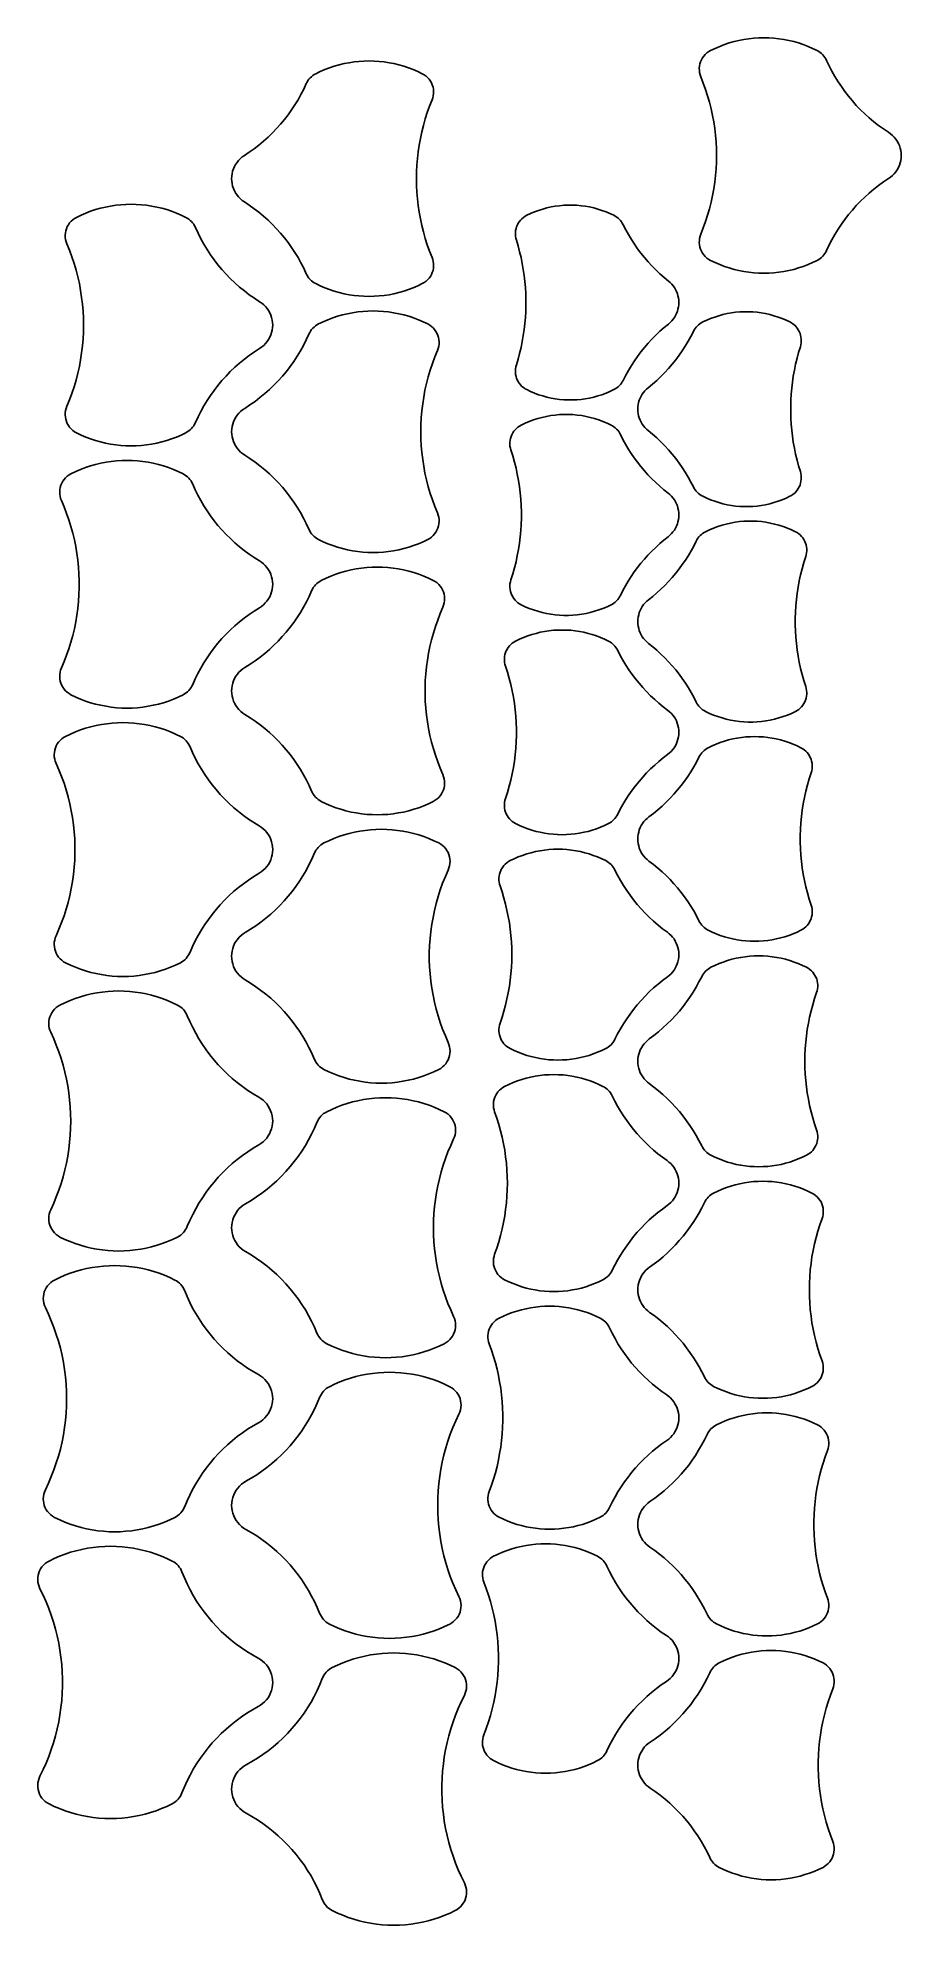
# Model space of a CAD drawing. Header units: inches. Extents: x 17 to 29.3, y 2.9 to 30.
import ezdxf

# ---------------------------------------------------------------- set-up
doc = ezdxf.new("R2010")
doc.units = ezdxf.units.IN
doc.header["$MEASUREMENT"] = 0
doc.layers.add('Layer 1', color=7, linetype='Continuous')

msp = doc.modelspace()

# ---------------------------------------------------------------- linework, layer by layer
at = {"layer": 'Layer 1', "color": 7, "lineweight": 25}
for points in [[(26.599, 29.774), (26.572, 29.758), (26.546, 29.739), (26.523, 29.718), (26.502, 29.695), (26.484, 29.669), (26.468, 29.642), (26.456, 29.613), (26.446, 29.583), (26.44, 29.552), (26.437, 29.521), (26.438, 29.489), (26.442, 29.458), (26.449, 29.427), (26.459, 29.398)], [(28.126, 29.774), (28.061, 29.805), (27.995, 29.833), (27.927, 29.859), (27.859, 29.882), (27.79, 29.901), (27.72, 29.918), (27.649, 29.932), (27.578, 29.943), (27.507, 29.95), (27.434, 29.955), (27.363, 29.957), (27.291, 29.955), (27.218, 29.95), (27.147, 29.943), (27.076, 29.932), (27.005, 29.918), (26.935, 29.901), (26.866, 29.882), (26.798, 29.859), (26.73, 29.833), (26.664, 29.805), (26.599, 29.774)], [(28.262, 29.631), (28.251, 29.653), (28.238, 29.675), (28.223, 29.695), (28.207, 29.714), (28.189, 29.732), (28.169, 29.747), (28.148, 29.762), (28.126, 29.774)], [(22.469, 29.442), (22.404, 29.473), (22.337, 29.501), (22.27, 29.526), (22.202, 29.549), (22.133, 29.569), (22.062, 29.586), (21.992, 29.599), (21.921, 29.61), (21.849, 29.618), (21.777, 29.623), (21.705, 29.624), (21.633, 29.623), (21.561, 29.618), (21.49, 29.61), (21.419, 29.599), (21.348, 29.586), (21.278, 29.569), (21.208, 29.549), (21.14, 29.526), (21.073, 29.501), (21.006, 29.473), (20.942, 29.442)], [(28.262, 29.631), (28.298, 29.553), (28.338, 29.476), (28.38, 29.401), (28.425, 29.327), (28.473, 29.256), (28.523, 29.186), (28.575, 29.118), (28.63, 29.051), (28.687, 28.987), (28.747, 28.925), (28.809, 28.866), (28.873, 28.808), (28.939, 28.752), (29.007, 28.7), (29.077, 28.65), (29.149, 28.602)], [(19.919, 28.27), (19.99, 28.317), (20.06, 28.367), (20.128, 28.42), (20.194, 28.476), (20.258, 28.533), (20.321, 28.593), (20.381, 28.655), (20.438, 28.719), (20.493, 28.785), (20.545, 28.854), (20.595, 28.924), (20.643, 28.995), (20.688, 29.069), (20.73, 29.144), (20.769, 29.221), (20.806, 29.299)], [(20.942, 29.442), (20.919, 29.429), (20.899, 29.415), (20.879, 29.399), (20.861, 29.381), (20.845, 29.363), (20.83, 29.342), (20.817, 29.321), (20.806, 29.299)], [(22.608, 29.065), (22.619, 29.095), (22.626, 29.126), (22.63, 29.157), (22.631, 29.188), (22.628, 29.219), (22.622, 29.251), (22.612, 29.281), (22.599, 29.31), (22.584, 29.337), (22.566, 29.363), (22.545, 29.386), (22.522, 29.407), (22.496, 29.426), (22.469, 29.442)], [(26.459, 27.143), (26.495, 27.232), (26.527, 27.323), (26.557, 27.415), (26.583, 27.508), (26.607, 27.601), (26.627, 27.696), (26.644, 27.791), (26.658, 27.886), (26.669, 27.982), (26.677, 28.077), (26.682, 28.174), (26.684, 28.271), (26.682, 28.366), (26.677, 28.463), (26.669, 28.559), (26.658, 28.655), (26.644, 28.75), (26.627, 28.845), (26.607, 28.939), (26.583, 29.033), (26.557, 29.125), (26.527, 29.217), (26.495, 29.308), (26.459, 29.398)], [(22.608, 29.065), (22.573, 28.976), (22.54, 28.885), (22.511, 28.793), (22.485, 28.701), (22.461, 28.607), (22.441, 28.513), (22.424, 28.418), (22.41, 28.322), (22.399, 28.226), (22.39, 28.131), (22.386, 28.034), (22.384, 27.938), (22.386, 27.842), (22.39, 27.745), (22.399, 27.649), (22.41, 27.554), (22.424, 27.458), (22.441, 27.363), (22.461, 27.269), (22.485, 27.176), (22.511, 27.083), (22.54, 26.991), (22.573, 26.9), (22.608, 26.81)], [(29.149, 27.939), (29.178, 27.959), (29.206, 27.982), (29.231, 28.008), (29.254, 28.036), (29.273, 28.066), (29.291, 28.097), (29.305, 28.13), (29.316, 28.164), (29.325, 28.199), (29.33, 28.234), (29.331, 28.271), (29.33, 28.306), (29.325, 28.341), (29.316, 28.377), (29.305, 28.411), (29.291, 28.443), (29.273, 28.475), (29.254, 28.505), (29.231, 28.532), (29.206, 28.558), (29.178, 28.582), (29.149, 28.602)], [(19.919, 28.27), (19.89, 28.249), (19.862, 28.226), (19.837, 28.2), (19.814, 28.172), (19.794, 28.143), (19.777, 28.111), (19.763, 28.079), (19.751, 28.044), (19.743, 28.009), (19.738, 27.974), (19.737, 27.938), (19.738, 27.902), (19.743, 27.867), (19.751, 27.831), (19.763, 27.797), (19.777, 27.765), (19.794, 27.733), (19.814, 27.704), (19.837, 27.676), (19.862, 27.65), (19.89, 27.626), (19.919, 27.606)], [(29.149, 27.939), (29.077, 27.891), (29.007, 27.841), (28.939, 27.788), (28.873, 27.732), (28.809, 27.675), (28.747, 27.615), (28.687, 27.553), (28.63, 27.489), (28.575, 27.423), (28.523, 27.355), (28.473, 27.284), (28.425, 27.213), (28.38, 27.139), (28.338, 27.064), (28.298, 26.988), (28.262, 26.909)], [(20.806, 26.577), (20.769, 26.656), (20.73, 26.732), (20.688, 26.807), (20.643, 26.881), (20.595, 26.952), (20.545, 27.022), (20.493, 27.09), (20.438, 27.157), (20.381, 27.221), (20.321, 27.283), (20.258, 27.343), (20.194, 27.4), (20.128, 27.456), (20.06, 27.508), (19.99, 27.558), (19.919, 27.606)], [(17.514, 27.384), (17.487, 27.368), (17.461, 27.35), (17.437, 27.328), (17.416, 27.304), (17.398, 27.278), (17.382, 27.251), (17.37, 27.221), (17.361, 27.191), (17.355, 27.16), (17.353, 27.128), (17.353, 27.096), (17.357, 27.065), (17.365, 27.034), (17.376, 27.004)], [(19.08, 27.384), (19.014, 27.416), (18.946, 27.445), (18.877, 27.471), (18.807, 27.495), (18.736, 27.515), (18.664, 27.532), (18.591, 27.546), (18.518, 27.557), (18.445, 27.565), (18.371, 27.57), (18.297, 27.571), (18.223, 27.57), (18.15, 27.565), (18.076, 27.557), (18.003, 27.546), (17.93, 27.532), (17.859, 27.515), (17.787, 27.495), (17.717, 27.471), (17.648, 27.445), (17.58, 27.416), (17.514, 27.384)], [(19.217, 27.239), (19.206, 27.261), (19.193, 27.284), (19.178, 27.304), (19.162, 27.323), (19.143, 27.341), (19.123, 27.357), (19.102, 27.372), (19.08, 27.384)], [(23.965, 27.413), (23.941, 27.399), (23.918, 27.383), (23.896, 27.365), (23.877, 27.345), (23.859, 27.324), (23.844, 27.301), (23.831, 27.276), (23.82, 27.25), (23.812, 27.224), (23.806, 27.197), (23.802, 27.169), (23.802, 27.141), (23.804, 27.113), (23.809, 27.086), (23.816, 27.059)], [(25.214, 27.413), (25.157, 27.439), (25.101, 27.463), (25.043, 27.484), (24.984, 27.503), (24.925, 27.519), (24.864, 27.533), (24.804, 27.543), (24.743, 27.551), (24.682, 27.557), (24.62, 27.56), (24.558, 27.56), (24.497, 27.557), (24.435, 27.551), (24.374, 27.543), (24.314, 27.533), (24.253, 27.519), (24.194, 27.503), (24.135, 27.484), (24.077, 27.463), (24.021, 27.439), (23.965, 27.413)], [(25.346, 27.279), (25.334, 27.3), (25.322, 27.32), (25.307, 27.339), (25.291, 27.356), (25.273, 27.373), (25.255, 27.388), (25.234, 27.401), (25.214, 27.413)], [(19.217, 27.239), (19.255, 27.158), (19.295, 27.078), (19.338, 27), (19.384, 26.924), (19.433, 26.849), (19.485, 26.777), (19.539, 26.706), (19.597, 26.637), (19.657, 26.571), (19.718, 26.507), (19.783, 26.445), (19.85, 26.386), (19.919, 26.329), (19.99, 26.275), (20.063, 26.225), (20.138, 26.176)], [(23.816, 25.269), (23.841, 25.352), (23.863, 25.436), (23.883, 25.52), (23.901, 25.605), (23.916, 25.69), (23.929, 25.776), (23.939, 25.862), (23.946, 25.948), (23.952, 26.034), (23.954, 26.121), (23.954, 26.208), (23.952, 26.294), (23.946, 26.381), (23.939, 26.467), (23.929, 26.553), (23.916, 26.638), (23.901, 26.724), (23.883, 26.808), (23.863, 26.892), (23.841, 26.976), (23.816, 27.059)], [(25.346, 27.279), (25.383, 27.207), (25.422, 27.137), (25.464, 27.068), (25.507, 27.001), (25.553, 26.935), (25.601, 26.871), (25.652, 26.808), (25.704, 26.748), (25.759, 26.689), (25.815, 26.631), (25.873, 26.576), (25.934, 26.524), (25.996, 26.472)], [(26.459, 27.143), (26.449, 27.113), (26.442, 27.082), (26.438, 27.051), (26.437, 27.02), (26.44, 26.989), (26.446, 26.957), (26.456, 26.927), (26.468, 26.899), (26.484, 26.871), (26.502, 26.846), (26.523, 26.822), (26.546, 26.801), (26.572, 26.782), (26.599, 26.767)], [(17.376, 24.678), (17.414, 24.77), (17.448, 24.863), (17.48, 24.958), (17.508, 25.054), (17.533, 25.15), (17.555, 25.247), (17.573, 25.345), (17.588, 25.444), (17.6, 25.543), (17.608, 25.642), (17.613, 25.741), (17.615, 25.841), (17.613, 25.941), (17.608, 26.041), (17.6, 26.14), (17.588, 26.238), (17.573, 26.337), (17.555, 26.435), (17.533, 26.532), (17.508, 26.629), (17.48, 26.724), (17.448, 26.819), (17.414, 26.912), (17.376, 27.004)], [(22.469, 26.435), (22.496, 26.45), (22.522, 26.469), (22.545, 26.49), (22.566, 26.513), (22.584, 26.539), (22.599, 26.567), (22.612, 26.595), (22.622, 26.625), (22.628, 26.656), (22.631, 26.688), (22.63, 26.719), (22.626, 26.75), (22.619, 26.781), (22.608, 26.81)], [(26.599, 26.767), (26.664, 26.736), (26.73, 26.707), (26.798, 26.682), (26.866, 26.659), (26.935, 26.639), (27.005, 26.623), (27.076, 26.609), (27.147, 26.598), (27.218, 26.59), (27.291, 26.586), (27.363, 26.584), (27.434, 26.586), (27.507, 26.59), (27.578, 26.598), (27.649, 26.609), (27.72, 26.623), (27.79, 26.639), (27.859, 26.659), (27.927, 26.682), (27.995, 26.707), (28.061, 26.736), (28.126, 26.767)], [(28.126, 26.767), (28.148, 26.779), (28.169, 26.793), (28.189, 26.809), (28.207, 26.827), (28.223, 26.846), (28.238, 26.866), (28.251, 26.887), (28.262, 26.909)], [(20.806, 26.577), (20.817, 26.555), (20.83, 26.533), (20.845, 26.513), (20.861, 26.494), (20.879, 26.477), (20.899, 26.461), (20.919, 26.447), (20.942, 26.435)], [(20.942, 26.435), (21.006, 26.404), (21.073, 26.375), (21.14, 26.349), (21.208, 26.326), (21.278, 26.307), (21.348, 26.29), (21.419, 26.276), (21.49, 26.265), (21.561, 26.258), (21.633, 26.254), (21.705, 26.251), (21.777, 26.254), (21.849, 26.258), (21.921, 26.265), (21.992, 26.276), (22.062, 26.29), (22.133, 26.307), (22.202, 26.326), (22.27, 26.349), (22.337, 26.375), (22.404, 26.404), (22.469, 26.435)], [(25.996, 25.856), (26.02, 25.877), (26.043, 25.9), (26.063, 25.925), (26.082, 25.951), (26.098, 25.979), (26.112, 26.008), (26.123, 26.038), (26.132, 26.069), (26.139, 26.1), (26.143, 26.132), (26.144, 26.164), (26.143, 26.197), (26.139, 26.229), (26.132, 26.26), (26.123, 26.29), (26.112, 26.321), (26.098, 26.349), (26.082, 26.377), (26.063, 26.404), (26.043, 26.429), (26.02, 26.451), (25.996, 26.472)], [(20.138, 25.507), (20.168, 25.527), (20.196, 25.55), (20.222, 25.576), (20.245, 25.604), (20.266, 25.634), (20.283, 25.666), (20.298, 25.699), (20.309, 25.734), (20.318, 25.769), (20.323, 25.805), (20.325, 25.841), (20.323, 25.877), (20.318, 25.913), (20.309, 25.949), (20.298, 25.984), (20.283, 26.017), (20.266, 26.048), (20.245, 26.078), (20.222, 26.107), (20.196, 26.132), (20.168, 26.155), (20.138, 26.176)], [(22.548, 25.857), (22.481, 25.888), (22.413, 25.918), (22.344, 25.943), (22.274, 25.967), (22.203, 25.987), (22.131, 26.004), (22.058, 26.018), (21.985, 26.029), (21.912, 26.037), (21.838, 26.042), (21.765, 26.043), (21.69, 26.042), (21.617, 26.037), (21.544, 26.029), (21.47, 26.018), (21.398, 26.004), (21.326, 25.987), (21.255, 25.967), (21.185, 25.943), (21.116, 25.918), (21.048, 25.888), (20.981, 25.857)], [(27.735, 25.885), (27.68, 25.911), (27.623, 25.935), (27.565, 25.956), (27.506, 25.975), (27.447, 25.991), (27.387, 26.005), (27.326, 26.015), (27.265, 26.024), (27.203, 26.029), (27.142, 26.032), (27.081, 26.032), (27.019, 26.029), (26.958, 26.024), (26.897, 26.015), (26.836, 26.005), (26.776, 25.991), (26.716, 25.975), (26.658, 25.956), (26.599, 25.935), (26.543, 25.911), (26.487, 25.885)], [(19.924, 24.648), (19.999, 24.697), (20.072, 24.747), (20.142, 24.802), (20.212, 24.859), (20.278, 24.918), (20.343, 24.979), (20.405, 25.043), (20.465, 25.109), (20.522, 25.178), (20.576, 25.249), (20.628, 25.321), (20.677, 25.396), (20.724, 25.472), (20.767, 25.55), (20.807, 25.63), (20.844, 25.711)], [(20.981, 25.857), (20.959, 25.844), (20.938, 25.829), (20.918, 25.813), (20.9, 25.795), (20.883, 25.777), (20.869, 25.756), (20.856, 25.734), (20.844, 25.711)], [(22.685, 25.477), (22.697, 25.507), (22.704, 25.537), (22.708, 25.568), (22.709, 25.6), (22.707, 25.632), (22.701, 25.663), (22.692, 25.693), (22.679, 25.723), (22.664, 25.75), (22.645, 25.777), (22.624, 25.8), (22.601, 25.822), (22.575, 25.841), (22.548, 25.857)], [(25.996, 25.856), (25.934, 25.805), (25.873, 25.752), (25.815, 25.697), (25.759, 25.64), (25.704, 25.581), (25.652, 25.52), (25.601, 25.458), (25.553, 25.393), (25.507, 25.327), (25.464, 25.26), (25.422, 25.191), (25.383, 25.121), (25.346, 25.049)], [(25.705, 24.944), (25.767, 24.996), (25.827, 25.049), (25.885, 25.104), (25.942, 25.161), (25.997, 25.22), (26.049, 25.281), (26.099, 25.343), (26.147, 25.408), (26.193, 25.473), (26.237, 25.54), (26.278, 25.609), (26.317, 25.679), (26.354, 25.751)], [(26.487, 25.885), (26.466, 25.873), (26.446, 25.86), (26.427, 25.845), (26.41, 25.829), (26.394, 25.811), (26.378, 25.792), (26.366, 25.772), (26.354, 25.751)], [(27.885, 25.531), (27.892, 25.558), (27.897, 25.585), (27.899, 25.613), (27.898, 25.641), (27.894, 25.669), (27.889, 25.696), (27.881, 25.722), (27.869, 25.748), (27.856, 25.773), (27.841, 25.796), (27.824, 25.817), (27.804, 25.838), (27.783, 25.856), (27.76, 25.871), (27.735, 25.885)], [(20.138, 25.507), (20.063, 25.458), (19.99, 25.407), (19.919, 25.353), (19.85, 25.296), (19.783, 25.237), (19.718, 25.175), (19.657, 25.111), (19.597, 25.045), (19.539, 24.977), (19.485, 24.906), (19.433, 24.833), (19.384, 24.759), (19.338, 24.682), (19.295, 24.604), (19.255, 24.525), (19.217, 24.443)], [(22.685, 25.477), (22.648, 25.384), (22.613, 25.291), (22.582, 25.196), (22.553, 25.101), (22.528, 25.004), (22.507, 24.907), (22.489, 24.809), (22.474, 24.711), (22.462, 24.612), (22.453, 24.513), (22.449, 24.413), (22.447, 24.313), (22.449, 24.213), (22.453, 24.114), (22.462, 24.015), (22.474, 23.916), (22.489, 23.818), (22.507, 23.72), (22.528, 23.622), (22.553, 23.526), (22.582, 23.43), (22.613, 23.336), (22.648, 23.243), (22.685, 23.15)], [(27.885, 25.531), (27.86, 25.449), (27.838, 25.365), (27.817, 25.281), (27.799, 25.196), (27.784, 25.11), (27.772, 25.025), (27.762, 24.939), (27.754, 24.853), (27.749, 24.766), (27.747, 24.68), (27.747, 24.593), (27.749, 24.506), (27.754, 24.42), (27.762, 24.334), (27.772, 24.248), (27.784, 24.163), (27.799, 24.077), (27.817, 23.992), (27.838, 23.908), (27.86, 23.824), (27.885, 23.742)], [(23.816, 25.269), (23.809, 25.242), (23.804, 25.215), (23.802, 25.188), (23.802, 25.16), (23.806, 25.132), (23.812, 25.105), (23.82, 25.078), (23.831, 25.052), (23.844, 25.028), (23.859, 25.005), (23.877, 24.983), (23.896, 24.963), (23.918, 24.945), (23.941, 24.929), (23.965, 24.916)], [(23.965, 24.916), (24.021, 24.89), (24.077, 24.865), (24.135, 24.844), (24.194, 24.826), (24.253, 24.81), (24.314, 24.796), (24.374, 24.785), (24.435, 24.777), (24.497, 24.772), (24.558, 24.769), (24.62, 24.769), (24.682, 24.772), (24.743, 24.777), (24.804, 24.785), (24.864, 24.796), (24.925, 24.81), (24.984, 24.826), (25.043, 24.844), (25.101, 24.865), (25.157, 24.89), (25.214, 24.916)], [(25.214, 24.916), (25.234, 24.927), (25.255, 24.941), (25.273, 24.956), (25.291, 24.972), (25.307, 24.99), (25.322, 25.008), (25.334, 25.029), (25.346, 25.049)], [(25.705, 24.944), (25.681, 24.924), (25.658, 24.901), (25.638, 24.876), (25.619, 24.849), (25.603, 24.822), (25.589, 24.793), (25.577, 24.763), (25.568, 24.732), (25.561, 24.701), (25.558, 24.669), (25.556, 24.636), (25.558, 24.604), (25.561, 24.572), (25.568, 24.541), (25.577, 24.51), (25.589, 24.48), (25.603, 24.451), (25.619, 24.423), (25.638, 24.397), (25.658, 24.372), (25.681, 24.349), (25.705, 24.329)], [(17.376, 24.678), (17.365, 24.648), (17.357, 24.618), (17.353, 24.586), (17.353, 24.554), (17.355, 24.522), (17.361, 24.491), (17.37, 24.461), (17.382, 24.432), (17.398, 24.404), (17.416, 24.378), (17.437, 24.354), (17.461, 24.333), (17.487, 24.314), (17.514, 24.298)], [(19.924, 24.648), (19.893, 24.627), (19.865, 24.604), (19.84, 24.579), (19.817, 24.55), (19.796, 24.52), (19.778, 24.489), (19.763, 24.456), (19.752, 24.421), (19.744, 24.386), (19.739, 24.35), (19.737, 24.313), (19.739, 24.277), (19.744, 24.241), (19.752, 24.206), (19.763, 24.171), (19.778, 24.138), (19.796, 24.106), (19.817, 24.076), (19.84, 24.048), (19.865, 24.022), (19.893, 24), (19.924, 23.979)], [(19.08, 24.298), (19.102, 24.311), (19.123, 24.325), (19.143, 24.341), (19.162, 24.359), (19.178, 24.378), (19.193, 24.399), (19.206, 24.42), (19.217, 24.443)], [(23.886, 24.409), (23.862, 24.395), (23.839, 24.379), (23.817, 24.361), (23.798, 24.341), (23.78, 24.319), (23.764, 24.295), (23.751, 24.271), (23.74, 24.245), (23.732, 24.218), (23.726, 24.191), (23.723, 24.163), (23.723, 24.134), (23.725, 24.107), (23.73, 24.079), (23.738, 24.052)], [(25.174, 24.409), (25.116, 24.436), (25.057, 24.461), (24.998, 24.483), (24.937, 24.502), (24.876, 24.519), (24.814, 24.533), (24.752, 24.544), (24.689, 24.552), (24.625, 24.558), (24.562, 24.561), (24.498, 24.561), (24.434, 24.558), (24.371, 24.552), (24.308, 24.544), (24.246, 24.533), (24.184, 24.519), (24.122, 24.502), (24.062, 24.483), (24.002, 24.461), (23.943, 24.436), (23.886, 24.409)], [(25.307, 24.274), (25.296, 24.295), (25.283, 24.316), (25.268, 24.334), (25.252, 24.352), (25.234, 24.369), (25.215, 24.384), (25.195, 24.397), (25.174, 24.409)], [(17.514, 24.298), (17.58, 24.266), (17.648, 24.237), (17.717, 24.211), (17.787, 24.188), (17.859, 24.168), (17.93, 24.15), (18.003, 24.136), (18.076, 24.125), (18.15, 24.117), (18.223, 24.113), (18.297, 24.111), (18.371, 24.113), (18.445, 24.117), (18.518, 24.125), (18.591, 24.136), (18.664, 24.15), (18.736, 24.168), (18.807, 24.188), (18.877, 24.211), (18.946, 24.237), (19.014, 24.266), (19.08, 24.298)], [(25.307, 24.274), (25.343, 24.204), (25.38, 24.136), (25.42, 24.068), (25.462, 24.002), (25.506, 23.938), (25.552, 23.875), (25.6, 23.813), (25.65, 23.754), (25.702, 23.696), (25.757, 23.639), (25.813, 23.585), (25.871, 23.532), (25.93, 23.482), (25.991, 23.433)], [(26.354, 23.522), (26.317, 23.593), (26.278, 23.663), (26.237, 23.732), (26.193, 23.799), (26.147, 23.865), (26.099, 23.93), (26.049, 23.992), (25.997, 24.053), (25.942, 24.112), (25.885, 24.169), (25.827, 24.224), (25.767, 24.277), (25.705, 24.329)], [(19.041, 23.71), (18.973, 23.743), (18.902, 23.773), (18.832, 23.8), (18.76, 23.823), (18.687, 23.844), (18.614, 23.862), (18.539, 23.876), (18.464, 23.888), (18.389, 23.896), (18.314, 23.9), (18.238, 23.903), (18.162, 23.9), (18.087, 23.896), (18.011, 23.888), (17.937, 23.876), (17.862, 23.862), (17.788, 23.844), (17.716, 23.823), (17.643, 23.8), (17.573, 23.773), (17.503, 23.743), (17.435, 23.71)], [(20.844, 22.916), (20.807, 22.997), (20.767, 23.077), (20.724, 23.154), (20.677, 23.231), (20.628, 23.305), (20.576, 23.378), (20.522, 23.449), (20.465, 23.518), (20.405, 23.584), (20.343, 23.647), (20.278, 23.709), (20.212, 23.768), (20.142, 23.825), (20.072, 23.879), (19.999, 23.93), (19.924, 23.979)], [(23.738, 22.191), (23.765, 22.277), (23.789, 22.363), (23.812, 22.451), (23.83, 22.539), (23.847, 22.627), (23.86, 22.717), (23.871, 22.807), (23.88, 22.896), (23.885, 22.986), (23.888, 23.076), (23.888, 23.166), (23.885, 23.257), (23.88, 23.346), (23.871, 23.436), (23.86, 23.526), (23.847, 23.615), (23.83, 23.704), (23.812, 23.791), (23.789, 23.879), (23.765, 23.966), (23.738, 24.052)], [(17.435, 23.71), (17.407, 23.694), (17.381, 23.675), (17.357, 23.653), (17.337, 23.63), (17.318, 23.603), (17.302, 23.575), (17.29, 23.546), (17.281, 23.515), (17.275, 23.484), (17.273, 23.452), (17.275, 23.419), (17.279, 23.388), (17.287, 23.357), (17.298, 23.327)], [(19.179, 23.563), (19.168, 23.586), (19.155, 23.608), (19.139, 23.629), (19.123, 23.648), (19.105, 23.666), (19.084, 23.683), (19.063, 23.698), (19.041, 23.71)], [(19.179, 23.563), (19.214, 23.483), (19.252, 23.405), (19.294, 23.329), (19.338, 23.254), (19.385, 23.18), (19.434, 23.109), (19.487, 23.039), (19.541, 22.972), (19.598, 22.906), (19.658, 22.843), (19.72, 22.782), (19.784, 22.723), (19.85, 22.666), (19.918, 22.612), (19.988, 22.56), (20.06, 22.512), (20.134, 22.465)], [(27.735, 23.388), (27.76, 23.401), (27.783, 23.417), (27.804, 23.435), (27.824, 23.456), (27.841, 23.477), (27.856, 23.5), (27.869, 23.524), (27.881, 23.55), (27.889, 23.577), (27.894, 23.604), (27.898, 23.632), (27.899, 23.66), (27.897, 23.688), (27.892, 23.715), (27.885, 23.742)], [(17.298, 20.929), (17.337, 21.02), (17.373, 21.112), (17.405, 21.205), (17.434, 21.3), (17.461, 21.395), (17.484, 21.491), (17.503, 21.588), (17.52, 21.685), (17.533, 21.783), (17.543, 21.881), (17.549, 21.98), (17.552, 22.078), (17.552, 22.178), (17.549, 22.276), (17.543, 22.375), (17.533, 22.473), (17.52, 22.571), (17.503, 22.668), (17.484, 22.765), (17.461, 22.861), (17.434, 22.956), (17.405, 23.05), (17.373, 23.144), (17.337, 23.236), (17.298, 23.327)], [(25.991, 22.809), (26.016, 22.83), (26.039, 22.854), (26.06, 22.878), (26.08, 22.905), (26.096, 22.933), (26.111, 22.962), (26.123, 22.993), (26.132, 23.024), (26.139, 23.056), (26.143, 23.088), (26.144, 23.121), (26.143, 23.154), (26.139, 23.186), (26.132, 23.218), (26.123, 23.25), (26.111, 23.28), (26.096, 23.309), (26.08, 23.338), (26.06, 23.364), (26.039, 23.389), (26.016, 23.412), (25.991, 23.433)], [(26.354, 23.522), (26.366, 23.501), (26.378, 23.481), (26.394, 23.462), (26.41, 23.444), (26.427, 23.428), (26.446, 23.413), (26.466, 23.399), (26.487, 23.388)], [(26.487, 23.388), (26.543, 23.362), (26.599, 23.338), (26.658, 23.317), (26.716, 23.298), (26.776, 23.282), (26.836, 23.268), (26.897, 23.258), (26.958, 23.249), (27.019, 23.244), (27.081, 23.241), (27.142, 23.241), (27.203, 23.244), (27.265, 23.249), (27.326, 23.258), (27.387, 23.268), (27.447, 23.282), (27.506, 23.298), (27.565, 23.317), (27.623, 23.338), (27.68, 23.362), (27.735, 23.388)], [(22.548, 22.77), (22.575, 22.786), (22.601, 22.805), (22.624, 22.827), (22.645, 22.85), (22.664, 22.876), (22.679, 22.904), (22.692, 22.933), (22.701, 22.963), (22.707, 22.995), (22.709, 23.027), (22.708, 23.058), (22.704, 23.09), (22.697, 23.12), (22.685, 23.15)], [(27.815, 22.881), (27.757, 22.909), (27.699, 22.933), (27.639, 22.955), (27.578, 22.975), (27.517, 22.991), (27.455, 23.005), (27.392, 23.016), (27.329, 23.025), (27.266, 23.03), (27.202, 23.033), (27.139, 23.033), (27.075, 23.03), (27.012, 23.025), (26.949, 23.016), (26.886, 23.005), (26.824, 22.991), (26.763, 22.975), (26.702, 22.955), (26.643, 22.933), (26.584, 22.909), (26.526, 22.881)], [(20.844, 22.916), (20.856, 22.893), (20.869, 22.871), (20.883, 22.85), (20.9, 22.832), (20.918, 22.813), (20.938, 22.797), (20.959, 22.783), (20.981, 22.77)], [(20.981, 22.77), (21.048, 22.738), (21.116, 22.709), (21.185, 22.683), (21.255, 22.66), (21.326, 22.64), (21.398, 22.622), (21.47, 22.609), (21.544, 22.597), (21.617, 22.589), (21.69, 22.585), (21.765, 22.583), (21.838, 22.585), (21.912, 22.589), (21.985, 22.597), (22.058, 22.609), (22.131, 22.622), (22.203, 22.64), (22.274, 22.66), (22.344, 22.683), (22.413, 22.709), (22.481, 22.738), (22.548, 22.77)], [(25.991, 22.809), (25.93, 22.761), (25.871, 22.71), (25.813, 22.657), (25.757, 22.603), (25.702, 22.547), (25.65, 22.488), (25.6, 22.429), (25.552, 22.368), (25.506, 22.304), (25.462, 22.24), (25.42, 22.174), (25.38, 22.107), (25.343, 22.038), (25.307, 21.969)], [(25.71, 21.905), (25.771, 21.954), (25.83, 22.004), (25.888, 22.057), (25.944, 22.111), (25.998, 22.168), (26.05, 22.226), (26.1, 22.286), (26.149, 22.347), (26.194, 22.41), (26.239, 22.475), (26.281, 22.541), (26.32, 22.608), (26.358, 22.676), (26.393, 22.746)], [(26.526, 22.881), (26.506, 22.87), (26.485, 22.856), (26.467, 22.841), (26.449, 22.825), (26.433, 22.807), (26.417, 22.788), (26.404, 22.767), (26.393, 22.746)], [(27.963, 22.524), (27.97, 22.551), (27.975, 22.579), (27.978, 22.607), (27.977, 22.635), (27.974, 22.663), (27.969, 22.691), (27.96, 22.717), (27.949, 22.743), (27.936, 22.768), (27.921, 22.791), (27.903, 22.813), (27.883, 22.834), (27.862, 22.852), (27.839, 22.868), (27.815, 22.881)], [(20.134, 21.791), (20.164, 21.811), (20.193, 21.835), (20.219, 21.86), (20.243, 21.888), (20.264, 21.919), (20.282, 21.95), (20.297, 21.984), (20.309, 22.019), (20.318, 22.055), (20.323, 22.091), (20.325, 22.128), (20.323, 22.165), (20.318, 22.201), (20.309, 22.237), (20.297, 22.272), (20.282, 22.305), (20.264, 22.337), (20.243, 22.368), (20.219, 22.396), (20.193, 22.421), (20.164, 22.445), (20.134, 22.465)], [(27.963, 22.524), (27.935, 22.438), (27.911, 22.351), (27.889, 22.263), (27.87, 22.176), (27.853, 22.087), (27.84, 21.998), (27.829, 21.909), (27.821, 21.818), (27.815, 21.729), (27.813, 21.638), (27.813, 21.548), (27.815, 21.458), (27.821, 21.368), (27.829, 21.279), (27.84, 21.189), (27.853, 21.1), (27.87, 21.011), (27.889, 20.923), (27.911, 20.836), (27.935, 20.749), (27.963, 20.663)], [(21.021, 22.182), (20.999, 22.17), (20.977, 22.155), (20.957, 22.139), (20.939, 22.121), (20.922, 22.101), (20.907, 22.08), (20.894, 22.058), (20.883, 22.035)], [(22.626, 22.182), (22.558, 22.215), (22.489, 22.245), (22.418, 22.272), (22.346, 22.296), (22.274, 22.316), (22.199, 22.335), (22.125, 22.348), (22.051, 22.36), (21.975, 22.368), (21.899, 22.373), (21.824, 22.375), (21.748, 22.373), (21.672, 22.368), (21.597, 22.36), (21.522, 22.348), (21.448, 22.335), (21.374, 22.316), (21.301, 22.296), (21.229, 22.272), (21.159, 22.245), (21.089, 22.215), (21.021, 22.182)], [(22.763, 21.799), (22.774, 21.829), (22.783, 21.86), (22.787, 21.891), (22.788, 21.924), (22.786, 21.956), (22.781, 21.987), (22.772, 22.018), (22.759, 22.048), (22.744, 22.075), (22.725, 22.102), (22.704, 22.125), (22.681, 22.148), (22.654, 22.166), (22.626, 22.182)], [(23.738, 22.191), (23.73, 22.163), (23.725, 22.136), (23.723, 22.108), (23.723, 22.08), (23.726, 22.052), (23.732, 22.025), (23.74, 21.997), (23.751, 21.972), (23.764, 21.947), (23.78, 21.923), (23.798, 21.902), (23.817, 21.882), (23.839, 21.863), (23.862, 21.847), (23.886, 21.834)], [(19.928, 20.937), (20.001, 20.984), (20.074, 21.032), (20.144, 21.084), (20.212, 21.138), (20.278, 21.195), (20.342, 21.254), (20.403, 21.315), (20.463, 21.378), (20.52, 21.444), (20.575, 21.512), (20.627, 21.581), (20.676, 21.653), (20.724, 21.726), (20.767, 21.801), (20.809, 21.878), (20.847, 21.955), (20.883, 22.035)], [(25.174, 21.834), (25.195, 21.845), (25.215, 21.859), (25.234, 21.874), (25.252, 21.89), (25.268, 21.908), (25.283, 21.927), (25.296, 21.947), (25.307, 21.969)], [(25.71, 21.905), (25.685, 21.884), (25.661, 21.861), (25.64, 21.836), (25.621, 21.81), (25.604, 21.782), (25.59, 21.752), (25.578, 21.722), (25.569, 21.691), (25.562, 21.659), (25.558, 21.626), (25.556, 21.593), (25.558, 21.561), (25.562, 21.528), (25.569, 21.496), (25.578, 21.465), (25.59, 21.434), (25.604, 21.405), (25.621, 21.377), (25.64, 21.35), (25.661, 21.326), (25.685, 21.302), (25.71, 21.282)], [(20.134, 21.791), (20.06, 21.744), (19.988, 21.696), (19.918, 21.644), (19.85, 21.59), (19.784, 21.533), (19.72, 21.475), (19.658, 21.413), (19.598, 21.35), (19.541, 21.285), (19.487, 21.216), (19.434, 21.147), (19.385, 21.075), (19.338, 21.002), (19.294, 20.927), (19.252, 20.85), (19.214, 20.773), (19.179, 20.694)], [(22.763, 21.799), (22.724, 21.708), (22.689, 21.616), (22.656, 21.523), (22.627, 21.428), (22.601, 21.333), (22.578, 21.237), (22.558, 21.14), (22.542, 21.043), (22.528, 20.945), (22.519, 20.847), (22.512, 20.748), (22.509, 20.65), (22.509, 20.55), (22.512, 20.452), (22.519, 20.353), (22.528, 20.255), (22.542, 20.157), (22.558, 20.06), (22.578, 19.963), (22.601, 19.867), (22.627, 19.772), (22.656, 19.678), (22.689, 19.585), (22.724, 19.492), (22.763, 19.401)], [(23.886, 21.834), (23.943, 21.807), (24.002, 21.782), (24.062, 21.76), (24.122, 21.741), (24.184, 21.724), (24.246, 21.71), (24.308, 21.699), (24.371, 21.691), (24.434, 21.684), (24.498, 21.682), (24.562, 21.682), (24.625, 21.684), (24.689, 21.691), (24.752, 21.699), (24.814, 21.71), (24.876, 21.724), (24.937, 21.741), (24.998, 21.76), (25.057, 21.782), (25.116, 21.807), (25.174, 21.834)], [(25.137, 21.314), (25.08, 21.341), (25.023, 21.366), (24.964, 21.389), (24.904, 21.408), (24.844, 21.425), (24.783, 21.44), (24.721, 21.452), (24.659, 21.462), (24.597, 21.469), (24.534, 21.472), (24.471, 21.473), (24.408, 21.472), (24.346, 21.469), (24.283, 21.462), (24.221, 21.452), (24.159, 21.44), (24.098, 21.425), (24.038, 21.408), (23.979, 21.389), (23.92, 21.366), (23.862, 21.341), (23.806, 21.314)], [(23.806, 21.314), (23.781, 21.3), (23.758, 21.284), (23.737, 21.266), (23.718, 21.246), (23.7, 21.223), (23.684, 21.2), (23.672, 21.175), (23.662, 21.149), (23.653, 21.122), (23.648, 21.094), (23.645, 21.066), (23.645, 21.039), (23.647, 21.01), (23.652, 20.983), (23.66, 20.956)], [(25.268, 21.181), (25.256, 21.202), (25.243, 21.222), (25.229, 21.241), (25.213, 21.258), (25.196, 21.274), (25.177, 21.289), (25.157, 21.303), (25.137, 21.314)], [(25.268, 21.181), (25.305, 21.11), (25.343, 21.039), (25.385, 20.971), (25.429, 20.903), (25.475, 20.837), (25.524, 20.773), (25.575, 20.71), (25.627, 20.649), (25.682, 20.59), (25.739, 20.532), (25.798, 20.478), (25.858, 20.424), (25.921, 20.373), (25.984, 20.324)], [(26.393, 20.441), (26.358, 20.511), (26.32, 20.579), (26.281, 20.646), (26.239, 20.712), (26.194, 20.777), (26.149, 20.84), (26.1, 20.901), (26.05, 20.961), (25.998, 21.019), (25.944, 21.075), (25.888, 21.129), (25.83, 21.182), (25.771, 21.233), (25.71, 21.282)], [(17.298, 20.929), (17.287, 20.899), (17.279, 20.868), (17.275, 20.837), (17.273, 20.805), (17.275, 20.773), (17.281, 20.741), (17.29, 20.71), (17.302, 20.68), (17.318, 20.653), (17.337, 20.626), (17.357, 20.603), (17.381, 20.581), (17.407, 20.562), (17.435, 20.546)], [(19.928, 20.937), (19.897, 20.917), (19.869, 20.894), (19.842, 20.868), (19.819, 20.84), (19.797, 20.81), (19.779, 20.778), (19.765, 20.744), (19.753, 20.71), (19.744, 20.673), (19.739, 20.637), (19.737, 20.6), (19.739, 20.564), (19.744, 20.527), (19.753, 20.491), (19.765, 20.456), (19.779, 20.423), (19.797, 20.391), (19.819, 20.36), (19.842, 20.332), (19.869, 20.307), (19.897, 20.283), (19.928, 20.263)], [(23.66, 19.059), (23.688, 19.146), (23.714, 19.235), (23.737, 19.324), (23.756, 19.414), (23.773, 19.504), (23.788, 19.595), (23.799, 19.687), (23.807, 19.778), (23.814, 19.87), (23.816, 19.962), (23.816, 20.053), (23.814, 20.146), (23.807, 20.237), (23.799, 20.329), (23.788, 20.42), (23.773, 20.511), (23.756, 20.601), (23.737, 20.691), (23.714, 20.78), (23.688, 20.869), (23.66, 20.956)], [(19.041, 20.546), (19.063, 20.558), (19.084, 20.573), (19.105, 20.589), (19.123, 20.607), (19.139, 20.627), (19.155, 20.648), (19.168, 20.67), (19.179, 20.694)], [(27.815, 20.306), (27.839, 20.32), (27.862, 20.336), (27.883, 20.354), (27.903, 20.374), (27.921, 20.395), (27.936, 20.419), (27.949, 20.444), (27.96, 20.47), (27.969, 20.497), (27.974, 20.524), (27.977, 20.552), (27.978, 20.58), (27.975, 20.608), (27.97, 20.636), (27.963, 20.663)], [(17.435, 20.546), (17.503, 20.513), (17.573, 20.483), (17.643, 20.456), (17.716, 20.432), (17.788, 20.412), (17.862, 20.394), (17.937, 20.38), (18.011, 20.369), (18.087, 20.36), (18.162, 20.355), (18.238, 20.354), (18.314, 20.355), (18.389, 20.36), (18.464, 20.369), (18.539, 20.38), (18.614, 20.394), (18.687, 20.412), (18.76, 20.432), (18.832, 20.456), (18.902, 20.483), (18.973, 20.513), (19.041, 20.546)], [(25.984, 19.691), (26.01, 19.712), (26.034, 19.735), (26.057, 19.76), (26.077, 19.787), (26.094, 19.815), (26.109, 19.845), (26.122, 19.876), (26.132, 19.908), (26.139, 19.941), (26.143, 19.974), (26.144, 20.007), (26.143, 20.041), (26.139, 20.074), (26.132, 20.107), (26.122, 20.139), (26.109, 20.17), (26.094, 20.2), (26.077, 20.228), (26.057, 20.255), (26.034, 20.28), (26.01, 20.303), (25.984, 20.324)], [(26.393, 20.441), (26.404, 20.42), (26.417, 20.4), (26.433, 20.38), (26.449, 20.362), (26.467, 20.346), (26.485, 20.331), (26.506, 20.318), (26.526, 20.306)], [(26.526, 20.306), (26.584, 20.279), (26.643, 20.254), (26.702, 20.232), (26.763, 20.213), (26.824, 20.196), (26.886, 20.182), (26.949, 20.171), (27.012, 20.163), (27.075, 20.157), (27.139, 20.154), (27.202, 20.154), (27.266, 20.157), (27.329, 20.163), (27.392, 20.171), (27.455, 20.182), (27.517, 20.196), (27.578, 20.213), (27.639, 20.232), (27.699, 20.254), (27.757, 20.279), (27.815, 20.306)], [(19.002, 19.949), (18.932, 19.983), (18.861, 20.014), (18.788, 20.041), (18.714, 20.065), (18.64, 20.087), (18.564, 20.105), (18.488, 20.119), (18.412, 20.131), (18.334, 20.14), (18.257, 20.144), (18.179, 20.146), (18.102, 20.144), (18.024, 20.14), (17.947, 20.131), (17.871, 20.119), (17.794, 20.105), (17.718, 20.087), (17.644, 20.065), (17.571, 20.041), (17.498, 20.014), (17.427, 19.983), (17.357, 19.949)], [(20.883, 19.166), (20.847, 19.245), (20.809, 19.323), (20.767, 19.399), (20.724, 19.474), (20.676, 19.548), (20.627, 19.619), (20.575, 19.689), (20.52, 19.757), (20.463, 19.822), (20.403, 19.885), (20.342, 19.947), (20.278, 20.005), (20.212, 20.062), (20.144, 20.116), (20.074, 20.168), (20.001, 20.216), (19.928, 20.263)], [(17.357, 19.949), (17.329, 19.933), (17.302, 19.914), (17.279, 19.892), (17.257, 19.868), (17.239, 19.842), (17.223, 19.813), (17.212, 19.783), (17.203, 19.752), (17.197, 19.72), (17.195, 19.688), (17.196, 19.656), (17.202, 19.624), (17.21, 19.592), (17.222, 19.563)], [(19.141, 19.799), (19.13, 19.823), (19.116, 19.846), (19.102, 19.867), (19.084, 19.887), (19.066, 19.905), (19.046, 19.922), (19.025, 19.937), (19.002, 19.949)], [(19.141, 19.799), (19.177, 19.717), (19.216, 19.636), (19.259, 19.557), (19.304, 19.479), (19.352, 19.403), (19.403, 19.329), (19.457, 19.257), (19.514, 19.187), (19.573, 19.119), (19.634, 19.053), (19.699, 18.991), (19.765, 18.93), (19.834, 18.872), (19.905, 18.817), (19.978, 18.765), (20.053, 18.715), (20.13, 18.667)], [(26.564, 19.786), (26.543, 19.775), (26.524, 19.762), (26.505, 19.746), (26.488, 19.73), (26.472, 19.713), (26.457, 19.694), (26.444, 19.674), (26.433, 19.653)], [(27.894, 19.786), (27.838, 19.814), (27.781, 19.838), (27.722, 19.861), (27.663, 19.88), (27.602, 19.898), (27.541, 19.912), (27.479, 19.924), (27.417, 19.934), (27.355, 19.941), (27.292, 19.944), (27.229, 19.946), (27.167, 19.944), (27.103, 19.941), (27.042, 19.934), (26.979, 19.924), (26.917, 19.912), (26.856, 19.898), (26.797, 19.88), (26.737, 19.861), (26.678, 19.838), (26.62, 19.814), (26.564, 19.786)], [(28.04, 19.428), (28.048, 19.455), (28.053, 19.482), (28.056, 19.511), (28.056, 19.539), (28.053, 19.566), (28.047, 19.594), (28.039, 19.621), (28.028, 19.647), (28.016, 19.672), (28.001, 19.696), (27.983, 19.718), (27.963, 19.738), (27.942, 19.756), (27.919, 19.772), (27.894, 19.786)], [(17.222, 17.093), (17.263, 17.186), (17.301, 17.281), (17.335, 17.377), (17.366, 17.474), (17.394, 17.572), (17.418, 17.671), (17.439, 17.771), (17.457, 17.871), (17.471, 17.972), (17.482, 18.074), (17.489, 18.175), (17.492, 18.277), (17.492, 18.378), (17.489, 18.481), (17.482, 18.582), (17.471, 18.683), (17.457, 18.785), (17.439, 18.885), (17.418, 18.985), (17.394, 19.083), (17.366, 19.182), (17.335, 19.278), (17.301, 19.374), (17.263, 19.469), (17.222, 19.563)], [(25.984, 19.691), (25.921, 19.641), (25.858, 19.591), (25.798, 19.537), (25.739, 19.482), (25.682, 19.425), (25.627, 19.366), (25.575, 19.305), (25.524, 19.242), (25.475, 19.178), (25.429, 19.112), (25.385, 19.045), (25.343, 18.975), (25.305, 18.905), (25.268, 18.834)], [(25.716, 18.796), (25.78, 18.846), (25.842, 18.896), (25.903, 18.95), (25.962, 19.005), (26.018, 19.062), (26.073, 19.121), (26.126, 19.182), (26.176, 19.245), (26.225, 19.309), (26.272, 19.375), (26.315, 19.443), (26.357, 19.512), (26.396, 19.582), (26.433, 19.653)], [(22.626, 19.018), (22.654, 19.034), (22.681, 19.053), (22.704, 19.075), (22.725, 19.098), (22.744, 19.125), (22.759, 19.153), (22.772, 19.182), (22.781, 19.213), (22.786, 19.245), (22.788, 19.277), (22.787, 19.309), (22.783, 19.34), (22.774, 19.371), (22.763, 19.401)], [(28.04, 19.428), (28.013, 19.341), (27.987, 19.253), (27.964, 19.163), (27.944, 19.073), (27.927, 18.983), (27.913, 18.892), (27.901, 18.801), (27.893, 18.71), (27.887, 18.618), (27.884, 18.525), (27.884, 18.434), (27.887, 18.342), (27.893, 18.25), (27.901, 18.159), (27.913, 18.067), (27.927, 17.976), (27.944, 17.886), (27.964, 17.796), (27.987, 17.707), (28.013, 17.619), (28.04, 17.531)], [(20.883, 19.166), (20.894, 19.142), (20.907, 19.12), (20.922, 19.099), (20.939, 19.08), (20.957, 19.062), (20.977, 19.045), (20.999, 19.03), (21.021, 19.018)], [(21.021, 19.018), (21.089, 18.985), (21.159, 18.955), (21.229, 18.928), (21.301, 18.905), (21.374, 18.884), (21.448, 18.866), (21.522, 18.852), (21.597, 18.841), (21.672, 18.832), (21.748, 18.828), (21.824, 18.826), (21.899, 18.828), (21.975, 18.832), (22.051, 18.841), (22.125, 18.852), (22.199, 18.866), (22.274, 18.884), (22.346, 18.905), (22.418, 18.928), (22.489, 18.955), (22.558, 18.985), (22.626, 19.018)], [(23.66, 19.059), (23.652, 19.032), (23.647, 19.005), (23.645, 18.976), (23.645, 18.948), (23.648, 18.921), (23.653, 18.893), (23.662, 18.866), (23.672, 18.84), (23.684, 18.815), (23.7, 18.791), (23.718, 18.77), (23.737, 18.75), (23.758, 18.731), (23.781, 18.715), (23.806, 18.701)], [(20.13, 17.988), (20.161, 18.008), (20.19, 18.031), (20.217, 18.057), (20.241, 18.085), (20.263, 18.116), (20.282, 18.148), (20.297, 18.182), (20.309, 18.217), (20.318, 18.253), (20.323, 18.29), (20.325, 18.328), (20.323, 18.365), (20.318, 18.402), (20.309, 18.438), (20.297, 18.474), (20.282, 18.508), (20.263, 18.54), (20.241, 18.57), (20.217, 18.599), (20.19, 18.624), (20.161, 18.647), (20.13, 18.667)], [(23.806, 18.701), (23.862, 18.674), (23.92, 18.649), (23.979, 18.627), (24.038, 18.607), (24.098, 18.589), (24.159, 18.575), (24.221, 18.563), (24.283, 18.553), (24.346, 18.547), (24.408, 18.543), (24.471, 18.541), (24.534, 18.543), (24.597, 18.547), (24.659, 18.553), (24.721, 18.563), (24.783, 18.575), (24.844, 18.589), (24.904, 18.607), (24.964, 18.627), (25.023, 18.649), (25.08, 18.674), (25.137, 18.701)], [(25.137, 18.701), (25.157, 18.713), (25.177, 18.726), (25.196, 18.741), (25.213, 18.757), (25.229, 18.774), (25.243, 18.793), (25.256, 18.813), (25.268, 18.834)], [(25.716, 18.796), (25.69, 18.775), (25.666, 18.753), (25.644, 18.728), (25.624, 18.7), (25.606, 18.672), (25.591, 18.642), (25.578, 18.611), (25.569, 18.579), (25.562, 18.546), (25.558, 18.513), (25.556, 18.48), (25.558, 18.446), (25.562, 18.413), (25.569, 18.38), (25.578, 18.348), (25.591, 18.317), (25.606, 18.287), (25.624, 18.259), (25.644, 18.232), (25.666, 18.207), (25.69, 18.184), (25.716, 18.163)], [(21.06, 18.422), (21.037, 18.409), (21.015, 18.394), (20.995, 18.377), (20.977, 18.359), (20.96, 18.339), (20.945, 18.318), (20.932, 18.295), (20.921, 18.272)], [(22.705, 18.422), (22.635, 18.455), (22.564, 18.486), (22.491, 18.513), (22.417, 18.538), (22.343, 18.559), (22.267, 18.577), (22.191, 18.592), (22.115, 18.603), (22.037, 18.612), (21.96, 18.617), (21.883, 18.618), (21.805, 18.617), (21.727, 18.612), (21.65, 18.603), (21.574, 18.592), (21.497, 18.577), (21.422, 18.559), (21.347, 18.538), (21.274, 18.513), (21.201, 18.486), (21.13, 18.455), (21.06, 18.422)], [(22.84, 18.035), (22.851, 18.065), (22.86, 18.096), (22.865, 18.128), (22.867, 18.16), (22.865, 18.192), (22.859, 18.224), (22.85, 18.256), (22.838, 18.285), (22.822, 18.314), (22.804, 18.34), (22.783, 18.365), (22.759, 18.386), (22.733, 18.406), (22.705, 18.422)], [(19.932, 17.14), (20.008, 17.187), (20.083, 17.237), (20.156, 17.289), (20.228, 17.344), (20.297, 17.402), (20.363, 17.463), (20.427, 17.526), (20.489, 17.592), (20.548, 17.659), (20.605, 17.729), (20.658, 17.801), (20.71, 17.875), (20.758, 17.951), (20.803, 18.029), (20.845, 18.108), (20.885, 18.19), (20.921, 18.272)], [(23.727, 18.169), (23.703, 18.155), (23.679, 18.138), (23.657, 18.12), (23.638, 18.099), (23.621, 18.077), (23.605, 18.053), (23.592, 18.028), (23.582, 18.002), (23.574, 17.975), (23.568, 17.947), (23.566, 17.919), (23.566, 17.89), (23.568, 17.862), (23.574, 17.834), (23.582, 17.807)], [(25.097, 18.169), (25.039, 18.197), (24.98, 18.222), (24.919, 18.245), (24.858, 18.266), (24.796, 18.283), (24.733, 18.299), (24.669, 18.311), (24.605, 18.321), (24.541, 18.328), (24.477, 18.332), (24.412, 18.333), (24.348, 18.332), (24.283, 18.328), (24.218, 18.321), (24.155, 18.311), (24.091, 18.299), (24.028, 18.283), (23.966, 18.266), (23.905, 18.245), (23.844, 18.222), (23.785, 18.197), (23.727, 18.169)], [(25.229, 18.034), (25.218, 18.056), (25.205, 18.076), (25.19, 18.094), (25.174, 18.113), (25.157, 18.128), (25.138, 18.144), (25.118, 18.157), (25.097, 18.169)], [(26.433, 17.306), (26.396, 17.378), (26.357, 17.448), (26.315, 17.517), (26.272, 17.585), (26.225, 17.65), (26.176, 17.714), (26.126, 17.778), (26.073, 17.838), (26.018, 17.897), (25.962, 17.955), (25.903, 18.01), (25.842, 18.063), (25.78, 18.114), (25.716, 18.163)], [(20.13, 17.988), (20.053, 17.941), (19.978, 17.891), (19.905, 17.839), (19.834, 17.783), (19.765, 17.725), (19.699, 17.665), (19.634, 17.601), (19.573, 17.536), (19.514, 17.469), (19.457, 17.399), (19.403, 17.326), (19.352, 17.253), (19.304, 17.176), (19.259, 17.099), (19.216, 17.019), (19.177, 16.938), (19.141, 16.856)], [(22.84, 18.035), (22.799, 17.942), (22.76, 17.847), (22.726, 17.751), (22.695, 17.654), (22.667, 17.556), (22.643, 17.457), (22.622, 17.357), (22.604, 17.257), (22.59, 17.156), (22.58, 17.054), (22.573, 16.953), (22.569, 16.851), (22.569, 16.749), (22.573, 16.647), (22.58, 16.546), (22.59, 16.444), (22.604, 16.343), (22.622, 16.243), (22.643, 16.143), (22.667, 16.044), (22.695, 15.946), (22.726, 15.849), (22.76, 15.753), (22.799, 15.658), (22.84, 15.565)], [(25.229, 18.034), (25.267, 17.959), (25.307, 17.885), (25.351, 17.813), (25.397, 17.743), (25.445, 17.674), (25.496, 17.607), (25.548, 17.542), (25.604, 17.478), (25.662, 17.417), (25.721, 17.358), (25.783, 17.301), (25.847, 17.246), (25.912, 17.193), (25.98, 17.143)], [(23.582, 15.839), (23.612, 15.925), (23.638, 16.013), (23.662, 16.101), (23.682, 16.19), (23.7, 16.278), (23.716, 16.369), (23.729, 16.459), (23.739, 16.55), (23.746, 16.64), (23.75, 16.732), (23.751, 16.823), (23.75, 16.914), (23.746, 17.006), (23.739, 17.097), (23.729, 17.187), (23.716, 17.277), (23.7, 17.367), (23.682, 17.456), (23.662, 17.545), (23.638, 17.633), (23.612, 17.721), (23.582, 17.807)], [(26.433, 17.306), (26.444, 17.285), (26.457, 17.265), (26.472, 17.246), (26.488, 17.229), (26.505, 17.213), (26.524, 17.198), (26.543, 17.185), (26.564, 17.173)], [(27.894, 17.173), (27.919, 17.187), (27.942, 17.203), (27.963, 17.222), (27.983, 17.242), (28.001, 17.264), (28.016, 17.287), (28.028, 17.312), (28.039, 17.338), (28.047, 17.365), (28.053, 17.393), (28.056, 17.421), (28.056, 17.448), (28.053, 17.477), (28.048, 17.504), (28.04, 17.531)], [(17.222, 17.093), (17.21, 17.063), (17.202, 17.032), (17.196, 17), (17.195, 16.967), (17.197, 16.935), (17.203, 16.903), (17.212, 16.872), (17.223, 16.842), (17.239, 16.814), (17.257, 16.788), (17.279, 16.763), (17.302, 16.742), (17.329, 16.722), (17.357, 16.706)], [(19.932, 17.14), (19.901, 17.119), (19.872, 17.097), (19.844, 17.071), (19.82, 17.042), (19.799, 17.012), (19.78, 16.98), (19.765, 16.946), (19.753, 16.91), (19.744, 16.874), (19.738, 16.838), (19.737, 16.8), (19.738, 16.763), (19.744, 16.726), (19.753, 16.69), (19.765, 16.654), (19.78, 16.62), (19.799, 16.588), (19.82, 16.558), (19.844, 16.529), (19.872, 16.503), (19.901, 16.481), (19.932, 16.46)], [(25.98, 16.503), (26.007, 16.524), (26.032, 16.547), (26.054, 16.572), (26.075, 16.599), (26.093, 16.628), (26.108, 16.658), (26.121, 16.69), (26.131, 16.722), (26.139, 16.756), (26.143, 16.789), (26.144, 16.823), (26.143, 16.857), (26.139, 16.89), (26.131, 16.924), (26.121, 16.956), (26.108, 16.988), (26.093, 17.018), (26.075, 17.047), (26.054, 17.074), (26.032, 17.099), (26.007, 17.122), (25.98, 17.143)], [(26.564, 17.173), (26.62, 17.146), (26.678, 17.121), (26.737, 17.099), (26.797, 17.079), (26.856, 17.062), (26.917, 17.047), (26.979, 17.035), (27.042, 17.025), (27.103, 17.019), (27.167, 17.015), (27.229, 17.014), (27.292, 17.015), (27.355, 17.019), (27.417, 17.025), (27.479, 17.035), (27.541, 17.047), (27.602, 17.062), (27.663, 17.079), (27.722, 17.099), (27.781, 17.121), (27.838, 17.146), (27.894, 17.173)], [(19.002, 16.706), (19.025, 16.719), (19.046, 16.734), (19.066, 16.75), (19.084, 16.769), (19.102, 16.789), (19.116, 16.81), (19.13, 16.833), (19.141, 16.856)], [(27.974, 16.641), (27.915, 16.669), (27.856, 16.694), (27.796, 16.717), (27.734, 16.738), (27.672, 16.756), (27.609, 16.771), (27.546, 16.783), (27.482, 16.793), (27.417, 16.8), (27.353, 16.804), (27.288, 16.806), (27.224, 16.804), (27.159, 16.8), (27.095, 16.793), (27.031, 16.783), (26.967, 16.771), (26.905, 16.756), (26.842, 16.738), (26.781, 16.717), (26.721, 16.694), (26.662, 16.669), (26.603, 16.641)], [(17.357, 16.706), (17.427, 16.672), (17.498, 16.642), (17.571, 16.615), (17.644, 16.59), (17.718, 16.569), (17.794, 16.551), (17.871, 16.536), (17.947, 16.524), (18.024, 16.516), (18.102, 16.511), (18.179, 16.51), (18.257, 16.511), (18.334, 16.516), (18.412, 16.524), (18.488, 16.536), (18.564, 16.551), (18.64, 16.569), (18.714, 16.59), (18.788, 16.615), (18.861, 16.642), (18.932, 16.672), (19.002, 16.706)], [(25.98, 16.503), (25.912, 16.453), (25.847, 16.4), (25.783, 16.345), (25.721, 16.288), (25.662, 16.229), (25.604, 16.167), (25.548, 16.104), (25.496, 16.039), (25.445, 15.972), (25.397, 15.903), (25.351, 15.833), (25.307, 15.76), (25.267, 15.687), (25.229, 15.612)], [(25.721, 15.615), (25.788, 15.665), (25.853, 15.718), (25.917, 15.773), (25.979, 15.83), (26.039, 15.889), (26.097, 15.951), (26.152, 16.014), (26.205, 16.079), (26.256, 16.147), (26.303, 16.215), (26.349, 16.285), (26.393, 16.358), (26.433, 16.431), (26.472, 16.506)], [(26.603, 16.641), (26.583, 16.629), (26.563, 16.616), (26.544, 16.601), (26.526, 16.585), (26.51, 16.567), (26.496, 16.548), (26.483, 16.528), (26.472, 16.506)], [(28.118, 16.279), (28.126, 16.306), (28.132, 16.334), (28.135, 16.363), (28.135, 16.391), (28.132, 16.419), (28.126, 16.447), (28.119, 16.474), (28.108, 16.501), (28.095, 16.526), (28.08, 16.549), (28.062, 16.572), (28.043, 16.592), (28.022, 16.61), (27.998, 16.627), (27.974, 16.641)], [(18.962, 16.1), (18.891, 16.134), (18.818, 16.166), (18.743, 16.194), (18.668, 16.219), (18.591, 16.241), (18.514, 16.259), (18.436, 16.275), (18.357, 16.286), (18.279, 16.295), (18.199, 16.3), (18.12, 16.302), (18.041, 16.3), (17.962, 16.295), (17.882, 16.286), (17.804, 16.275), (17.725, 16.259), (17.648, 16.241), (17.572, 16.219), (17.497, 16.194), (17.423, 16.166), (17.349, 16.134), (17.277, 16.1)], [(20.921, 15.328), (20.885, 15.41), (20.845, 15.492), (20.803, 15.571), (20.758, 15.649), (20.71, 15.725), (20.658, 15.799), (20.605, 15.871), (20.548, 15.941), (20.489, 16.008), (20.427, 16.074), (20.363, 16.137), (20.297, 16.197), (20.228, 16.256), (20.156, 16.311), (20.083, 16.363), (20.008, 16.413), (19.932, 16.46)], [(28.118, 16.279), (28.089, 16.193), (28.062, 16.106), (28.039, 16.017), (28.018, 15.928), (28, 15.84), (27.984, 15.749), (27.972, 15.659), (27.962, 15.569), (27.955, 15.478), (27.951, 15.386), (27.949, 15.295), (27.951, 15.204), (27.955, 15.113), (27.962, 15.022), (27.972, 14.931), (27.984, 14.841), (28, 14.751), (28.018, 14.662), (28.039, 14.573), (28.062, 14.485), (28.089, 14.397), (28.118, 14.311)], [(17.277, 16.1), (17.25, 16.084), (17.223, 16.065), (17.199, 16.043), (17.178, 16.018), (17.159, 15.991), (17.144, 15.962), (17.132, 15.932), (17.123, 15.901), (17.118, 15.868), (17.116, 15.836), (17.118, 15.804), (17.123, 15.771), (17.132, 15.74), (17.145, 15.71)], [(19.102, 15.948), (19.091, 15.972), (19.078, 15.995), (19.063, 16.016), (19.046, 16.037), (19.027, 16.055), (19.007, 16.072), (18.985, 16.087), (18.962, 16.1)], [(17.145, 13.168), (17.187, 13.261), (17.225, 13.354), (17.261, 13.448), (17.293, 13.544), (17.322, 13.641), (17.348, 13.738), (17.37, 13.837), (17.389, 13.936), (17.405, 14.036), (17.416, 14.136), (17.425, 14.237), (17.43, 14.338), (17.432, 14.439), (17.43, 14.541), (17.425, 14.641), (17.416, 14.742), (17.405, 14.842), (17.389, 14.942), (17.37, 15.041), (17.348, 15.14), (17.322, 15.238), (17.293, 15.334), (17.261, 15.43), (17.225, 15.525), (17.187, 15.618), (17.145, 15.71)], [(19.102, 15.948), (19.139, 15.863), (19.179, 15.779), (19.222, 15.696), (19.268, 15.616), (19.318, 15.537), (19.371, 15.461), (19.426, 15.386), (19.485, 15.313), (19.546, 15.244), (19.61, 15.177), (19.677, 15.111), (19.746, 15.05), (19.818, 14.99), (19.891, 14.934), (19.967, 14.879), (20.046, 14.829), (20.125, 14.781)], [(23.582, 15.839), (23.574, 15.812), (23.568, 15.784), (23.566, 15.756), (23.566, 15.727), (23.568, 15.699), (23.574, 15.672), (23.582, 15.644), (23.592, 15.617), (23.605, 15.592), (23.621, 15.569), (23.638, 15.547), (23.657, 15.526), (23.679, 15.508), (23.703, 15.491), (23.727, 15.477)], [(22.705, 15.178), (22.733, 15.194), (22.759, 15.214), (22.783, 15.235), (22.804, 15.26), (22.822, 15.286), (22.838, 15.315), (22.85, 15.344), (22.859, 15.376), (22.865, 15.408), (22.867, 15.44), (22.865, 15.472), (22.86, 15.504), (22.851, 15.535), (22.84, 15.565)], [(23.727, 15.477), (23.785, 15.449), (23.844, 15.424), (23.905, 15.401), (23.966, 15.38), (24.028, 15.363), (24.091, 15.347), (24.155, 15.335), (24.218, 15.325), (24.283, 15.318), (24.348, 15.314), (24.412, 15.313), (24.477, 15.314), (24.541, 15.318), (24.605, 15.325), (24.669, 15.335), (24.733, 15.347), (24.796, 15.363), (24.858, 15.38), (24.919, 15.401), (24.98, 15.424), (25.039, 15.449), (25.097, 15.477)], [(25.097, 15.477), (25.118, 15.489), (25.138, 15.502), (25.157, 15.517), (25.174, 15.533), (25.19, 15.551), (25.205, 15.57), (25.218, 15.59), (25.229, 15.612)], [(25.721, 15.615), (25.694, 15.594), (25.669, 15.571), (25.647, 15.546), (25.626, 15.519), (25.608, 15.49), (25.592, 15.46), (25.579, 15.428), (25.569, 15.396), (25.562, 15.363), (25.558, 15.329), (25.556, 15.295), (25.558, 15.261), (25.562, 15.228), (25.569, 15.194), (25.579, 15.162), (25.592, 15.131), (25.608, 15.1), (25.626, 15.072), (25.647, 15.044), (25.669, 15.019), (25.694, 14.996), (25.721, 14.975)], [(20.921, 15.328), (20.932, 15.305), (20.945, 15.282), (20.96, 15.261), (20.977, 15.241), (20.995, 15.222), (21.015, 15.206), (21.037, 15.191), (21.06, 15.178)], [(21.06, 15.178), (21.13, 15.144), (21.201, 15.114), (21.274, 15.087), (21.347, 15.063), (21.422, 15.041), (21.497, 15.023), (21.574, 15.008), (21.65, 14.997), (21.727, 14.988), (21.805, 14.983), (21.883, 14.982), (21.96, 14.983), (22.037, 14.988), (22.115, 14.997), (22.191, 15.008), (22.267, 15.023), (22.343, 15.041), (22.417, 15.063), (22.491, 15.087), (22.564, 15.114), (22.635, 15.144), (22.705, 15.178)], [(23.648, 14.936), (23.621, 14.92), (23.597, 14.902), (23.574, 14.881), (23.553, 14.859), (23.535, 14.834), (23.52, 14.808), (23.507, 14.78), (23.498, 14.751), (23.491, 14.721), (23.487, 14.691), (23.487, 14.66), (23.49, 14.629), (23.496, 14.6), (23.505, 14.57)], [(25.057, 14.936), (24.998, 14.964), (24.937, 14.991), (24.875, 15.014), (24.812, 15.035), (24.748, 15.054), (24.683, 15.069), (24.618, 15.081), (24.552, 15.092), (24.486, 15.099), (24.419, 15.103), (24.353, 15.104), (24.287, 15.103), (24.22, 15.099), (24.154, 15.092), (24.088, 15.081), (24.023, 15.069), (23.958, 15.054), (23.894, 15.035), (23.831, 15.014), (23.769, 14.991), (23.708, 14.964), (23.648, 14.936)], [(25.191, 14.799), (25.179, 14.82), (25.166, 14.841), (25.152, 14.86), (25.135, 14.878), (25.118, 14.895), (25.099, 14.91), (25.079, 14.924), (25.057, 14.936)], [(26.472, 14.084), (26.433, 14.159), (26.393, 14.233), (26.349, 14.305), (26.303, 14.375), (26.256, 14.444), (26.205, 14.511), (26.152, 14.576), (26.097, 14.64), (26.039, 14.701), (25.979, 14.76), (25.917, 14.817), (25.853, 14.872), (25.788, 14.925), (25.721, 14.975)], [(20.125, 14.097), (20.157, 14.117), (20.187, 14.14), (20.214, 14.166), (20.239, 14.195), (20.262, 14.225), (20.28, 14.258), (20.296, 14.292), (20.309, 14.327), (20.318, 14.364), (20.323, 14.402), (20.325, 14.439), (20.323, 14.477), (20.318, 14.514), (20.309, 14.551), (20.296, 14.586), (20.28, 14.621), (20.262, 14.654), (20.239, 14.684), (20.214, 14.713), (20.187, 14.738), (20.157, 14.761), (20.125, 14.781)], [(22.784, 14.572), (22.712, 14.606), (22.639, 14.638), (22.565, 14.666), (22.49, 14.691), (22.413, 14.713), (22.336, 14.731), (22.258, 14.747), (22.179, 14.759), (22.1, 14.767), (22.021, 14.772), (21.942, 14.774), (21.862, 14.772), (21.783, 14.767), (21.704, 14.759), (21.626, 14.747), (21.547, 14.731), (21.47, 14.713), (21.394, 14.691), (21.318, 14.666), (21.244, 14.638), (21.171, 14.606), (21.099, 14.572)], [(25.191, 14.799), (25.227, 14.726), (25.266, 14.654), (25.307, 14.583), (25.351, 14.514), (25.397, 14.447), (25.446, 14.381), (25.496, 14.316), (25.549, 14.254), (25.604, 14.193), (25.662, 14.135), (25.721, 14.078), (25.782, 14.024), (25.844, 13.971), (25.909, 13.921), (25.975, 13.873)], [(19.936, 13.254), (20.016, 13.302), (20.094, 13.352), (20.17, 13.406), (20.244, 13.462), (20.315, 13.522), (20.385, 13.584), (20.451, 13.649), (20.515, 13.716), (20.576, 13.786), (20.635, 13.858), (20.691, 13.933), (20.743, 14.009), (20.793, 14.088), (20.84, 14.168), (20.883, 14.251), (20.923, 14.335), (20.959, 14.42)], [(21.099, 14.572), (21.076, 14.559), (21.055, 14.545), (21.034, 14.527), (21.015, 14.509), (20.999, 14.488), (20.983, 14.467), (20.97, 14.444), (20.959, 14.42)], [(22.917, 14.182), (22.929, 14.212), (22.938, 14.243), (22.944, 14.276), (22.946, 14.308), (22.944, 14.341), (22.939, 14.373), (22.93, 14.404), (22.917, 14.434), (22.902, 14.463), (22.883, 14.49), (22.862, 14.515), (22.838, 14.537), (22.812, 14.556), (22.784, 14.572)], [(23.505, 12.53), (23.537, 12.62), (23.564, 12.71), (23.59, 12.801), (23.613, 12.893), (23.632, 12.986), (23.649, 13.079), (23.662, 13.172), (23.673, 13.266), (23.681, 13.361), (23.685, 13.456), (23.687, 13.55), (23.685, 13.645), (23.681, 13.739), (23.673, 13.834), (23.662, 13.928), (23.649, 14.022), (23.632, 14.115), (23.613, 14.207), (23.59, 14.3), (23.564, 14.391), (23.537, 14.481), (23.505, 14.57)], [(20.125, 14.097), (20.046, 14.05), (19.967, 13.999), (19.891, 13.945), (19.818, 13.888), (19.746, 13.829), (19.677, 13.767), (19.61, 13.702), (19.546, 13.635), (19.485, 13.565), (19.426, 13.493), (19.371, 13.418), (19.318, 13.341), (19.268, 13.263), (19.222, 13.182), (19.179, 13.1), (19.139, 13.016), (19.102, 12.931)], [(22.917, 14.182), (22.875, 14.09), (22.836, 13.997), (22.801, 13.902), (22.768, 13.806), (22.74, 13.71), (22.714, 13.612), (22.692, 13.513), (22.672, 13.414), (22.657, 13.314), (22.645, 13.214), (22.636, 13.113), (22.631, 13.013), (22.629, 12.911), (22.631, 12.811), (22.636, 12.709), (22.645, 12.609), (22.657, 12.509), (22.672, 12.409), (22.692, 12.309), (22.714, 12.211), (22.74, 12.113), (22.768, 12.016), (22.801, 11.92), (22.836, 11.826), (22.875, 11.733), (22.917, 11.641)], [(26.472, 14.084), (26.483, 14.063), (26.496, 14.042), (26.51, 14.024), (26.526, 14.006), (26.544, 13.99), (26.563, 13.974), (26.583, 13.961), (26.603, 13.949)], [(27.974, 13.949), (27.998, 13.963), (28.022, 13.98), (28.043, 13.998), (28.062, 14.019), (28.08, 14.041), (28.095, 14.065), (28.108, 14.09), (28.119, 14.116), (28.126, 14.144), (28.132, 14.172), (28.135, 14.199), (28.135, 14.228), (28.132, 14.256), (28.126, 14.284), (28.118, 14.311)], [(25.975, 13.227), (26.002, 13.248), (26.028, 13.271), (26.052, 13.296), (26.073, 13.324), (26.091, 13.353), (26.107, 13.384), (26.121, 13.415), (26.131, 13.448), (26.138, 13.481), (26.143, 13.516), (26.144, 13.55), (26.143, 13.584), (26.138, 13.619), (26.131, 13.652), (26.121, 13.685), (26.107, 13.717), (26.091, 13.747), (26.073, 13.777), (26.052, 13.804), (26.028, 13.829), (26.002, 13.852), (25.975, 13.873)], [(26.603, 13.949), (26.662, 13.922), (26.721, 13.896), (26.781, 13.873), (26.842, 13.852), (26.905, 13.835), (26.967, 13.819), (27.031, 13.807), (27.095, 13.797), (27.159, 13.79), (27.224, 13.786), (27.288, 13.785), (27.353, 13.786), (27.417, 13.79), (27.482, 13.797), (27.546, 13.807), (27.609, 13.819), (27.672, 13.835), (27.734, 13.852), (27.796, 13.873), (27.856, 13.896), (27.915, 13.922), (27.974, 13.949)], [(28.052, 13.408), (27.992, 13.436), (27.931, 13.463), (27.869, 13.486), (27.806, 13.507), (27.742, 13.526), (27.678, 13.541), (27.613, 13.554), (27.547, 13.564), (27.481, 13.571), (27.414, 13.575), (27.347, 13.577), (27.281, 13.575), (27.215, 13.571), (27.149, 13.564), (27.083, 13.554), (27.017, 13.541), (26.953, 13.526), (26.889, 13.507), (26.826, 13.486), (26.764, 13.463), (26.703, 13.436), (26.643, 13.408)], [(19.936, 13.254), (19.904, 13.234), (19.874, 13.211), (19.847, 13.185), (19.822, 13.156), (19.8, 13.126), (19.781, 13.093), (19.765, 13.059), (19.753, 13.023), (19.744, 12.986), (19.739, 12.949), (19.737, 12.911), (19.739, 12.874), (19.744, 12.836), (19.753, 12.8), (19.765, 12.764), (19.781, 12.73), (19.8, 12.697), (19.822, 12.667), (19.847, 12.638), (19.874, 12.612), (19.904, 12.589), (19.936, 12.569)], [(25.725, 12.345), (25.792, 12.393), (25.856, 12.443), (25.919, 12.496), (25.98, 12.55), (26.039, 12.607), (26.097, 12.666), (26.151, 12.726), (26.204, 12.788), (26.255, 12.853), (26.303, 12.919), (26.349, 12.986), (26.393, 13.055), (26.435, 13.126), (26.474, 13.198), (26.51, 13.271)], [(26.643, 13.408), (26.622, 13.396), (26.601, 13.382), (26.583, 13.367), (26.565, 13.35), (26.549, 13.332), (26.534, 13.313), (26.522, 13.293), (26.51, 13.271)], [(28.196, 13.043), (28.205, 13.072), (28.21, 13.102), (28.213, 13.132), (28.213, 13.163), (28.21, 13.193), (28.203, 13.223), (28.193, 13.252), (28.181, 13.28), (28.165, 13.306), (28.147, 13.331), (28.126, 13.354), (28.103, 13.375), (28.079, 13.393), (28.052, 13.408)], [(17.145, 13.168), (17.132, 13.138), (17.123, 13.107), (17.118, 13.075), (17.116, 13.043), (17.118, 13.01), (17.123, 12.978), (17.132, 12.946), (17.144, 12.916), (17.159, 12.888), (17.178, 12.861), (17.199, 12.836), (17.223, 12.814), (17.25, 12.795), (17.277, 12.778)], [(25.975, 13.227), (25.909, 13.179), (25.844, 13.129), (25.782, 13.077), (25.721, 13.022), (25.662, 12.966), (25.604, 12.907), (25.549, 12.846), (25.496, 12.784), (25.446, 12.72), (25.397, 12.654), (25.351, 12.586), (25.307, 12.517), (25.266, 12.447), (25.227, 12.375), (25.191, 12.302)], [(28.196, 13.043), (28.164, 12.953), (28.136, 12.863), (28.11, 12.772), (28.087, 12.679), (28.068, 12.587), (28.051, 12.494), (28.038, 12.4), (28.027, 12.306), (28.019, 12.211), (28.015, 12.117), (28.014, 12.022), (28.015, 11.928), (28.019, 11.833), (28.027, 11.738), (28.038, 11.645), (28.051, 11.551), (28.068, 11.458), (28.087, 11.365), (28.11, 11.273), (28.136, 11.182), (28.164, 11.092), (28.196, 11.002)], [(17.277, 12.778), (17.349, 12.744), (17.423, 12.713), (17.497, 12.684), (17.572, 12.659), (17.648, 12.638), (17.725, 12.619), (17.804, 12.604), (17.882, 12.592), (17.962, 12.584), (18.041, 12.579), (18.12, 12.577), (18.199, 12.579), (18.279, 12.584), (18.357, 12.592), (18.436, 12.604), (18.514, 12.619), (18.591, 12.638), (18.668, 12.659), (18.743, 12.684), (18.818, 12.713), (18.891, 12.744), (18.962, 12.778)], [(18.962, 12.778), (18.985, 12.791), (19.007, 12.806), (19.027, 12.823), (19.046, 12.842), (19.063, 12.862), (19.078, 12.884), (19.091, 12.906), (19.102, 12.931)], [(20.959, 11.403), (20.923, 11.488), (20.883, 11.572), (20.84, 11.654), (20.793, 11.735), (20.743, 11.813), (20.691, 11.891), (20.635, 11.965), (20.576, 12.037), (20.515, 12.107), (20.451, 12.175), (20.385, 12.239), (20.315, 12.302), (20.244, 12.361), (20.17, 12.418), (20.094, 12.471), (20.016, 12.522), (19.936, 12.569)], [(23.505, 12.53), (23.496, 12.501), (23.49, 12.471), (23.487, 12.441), (23.487, 12.41), (23.491, 12.379), (23.498, 12.35), (23.507, 12.32), (23.52, 12.293), (23.535, 12.266), (23.553, 12.241), (23.574, 12.218), (23.597, 12.198), (23.621, 12.18), (23.648, 12.165)], [(18.923, 12.162), (18.85, 12.198), (18.775, 12.23), (18.699, 12.259), (18.622, 12.284), (18.543, 12.307), (18.464, 12.325), (18.384, 12.341), (18.305, 12.353), (18.223, 12.362), (18.142, 12.367), (18.061, 12.368), (17.98, 12.367), (17.899, 12.362), (17.818, 12.353), (17.737, 12.341), (17.658, 12.325), (17.579, 12.307), (17.5, 12.284), (17.423, 12.259), (17.347, 12.23), (17.273, 12.198), (17.199, 12.162)], [(25.057, 12.165), (25.079, 12.177), (25.099, 12.191), (25.118, 12.206), (25.135, 12.222), (25.152, 12.241), (25.166, 12.259), (25.179, 12.28), (25.191, 12.302)], [(25.725, 12.345), (25.698, 12.325), (25.672, 12.302), (25.649, 12.276), (25.628, 12.249), (25.609, 12.22), (25.593, 12.189), (25.58, 12.157), (25.569, 12.125), (25.563, 12.091), (25.558, 12.056), (25.556, 12.022), (25.558, 11.988), (25.563, 11.954), (25.569, 11.92), (25.58, 11.887), (25.593, 11.856), (25.609, 11.825), (25.628, 11.796), (25.649, 11.768), (25.672, 11.743), (25.698, 11.72), (25.725, 11.699)], [(17.199, 12.162), (17.171, 12.146), (17.144, 12.127), (17.121, 12.104), (17.099, 12.08), (17.08, 12.052), (17.065, 12.023), (17.053, 11.993), (17.044, 11.961), (17.039, 11.928), (17.037, 11.896), (17.04, 11.863), (17.046, 11.83), (17.055, 11.799), (17.068, 11.768)], [(19.064, 12.007), (19.053, 12.032), (19.04, 12.055), (19.025, 12.078), (19.008, 12.098), (18.989, 12.117), (18.968, 12.134), (18.946, 12.149), (18.923, 12.162)], [(19.064, 12.007), (19.099, 11.924), (19.137, 11.842), (19.178, 11.761), (19.223, 11.682), (19.27, 11.605), (19.321, 11.529), (19.373, 11.456), (19.43, 11.384), (19.488, 11.315), (19.549, 11.248), (19.613, 11.184), (19.679, 11.122), (19.748, 11.062), (19.818, 11.005), (19.891, 10.952), (19.966, 10.9), (20.043, 10.853), (20.121, 10.807)], [(23.648, 12.165), (23.708, 12.136), (23.769, 12.11), (23.831, 12.086), (23.894, 12.065), (23.958, 12.047), (24.023, 12.031), (24.088, 12.019), (24.154, 12.009), (24.22, 12.002), (24.287, 11.997), (24.353, 11.996), (24.419, 11.997), (24.486, 12.002), (24.552, 12.009), (24.618, 12.019), (24.683, 12.031), (24.748, 12.047), (24.812, 12.065), (24.875, 12.086), (24.937, 12.11), (24.998, 12.136), (25.057, 12.165)], [(17.068, 9.156), (17.112, 9.25), (17.153, 9.346), (17.191, 9.443), (17.225, 9.541), (17.256, 9.641), (17.283, 9.741), (17.307, 9.842), (17.327, 9.944), (17.343, 10.047), (17.356, 10.15), (17.366, 10.254), (17.371, 10.358), (17.373, 10.462), (17.371, 10.566), (17.366, 10.67), (17.356, 10.774), (17.343, 10.878), (17.327, 10.98), (17.307, 11.082), (17.283, 11.184), (17.256, 11.284), (17.225, 11.383), (17.191, 11.482), (17.153, 11.579), (17.112, 11.674), (17.068, 11.768)], [(22.784, 11.25), (22.812, 11.267), (22.838, 11.286), (22.862, 11.308), (22.883, 11.333), (22.902, 11.36), (22.917, 11.388), (22.93, 11.418), (22.939, 11.45), (22.944, 11.482), (22.946, 11.515), (22.944, 11.547), (22.938, 11.579), (22.929, 11.611), (22.917, 11.641)], [(25.018, 11.614), (24.957, 11.644), (24.893, 11.671), (24.83, 11.695), (24.765, 11.716), (24.699, 11.735), (24.633, 11.751), (24.566, 11.764), (24.498, 11.775), (24.43, 11.782), (24.362, 11.787), (24.293, 11.788), (24.225, 11.787), (24.157, 11.782), (24.089, 11.775), (24.021, 11.764), (23.955, 11.751), (23.888, 11.735), (23.823, 11.716), (23.757, 11.695), (23.693, 11.671), (23.631, 11.644), (23.569, 11.614)], [(26.51, 10.774), (26.474, 10.847), (26.435, 10.919), (26.393, 10.989), (26.349, 11.059), (26.303, 11.126), (26.255, 11.192), (26.204, 11.256), (26.151, 11.318), (26.097, 11.379), (26.039, 11.438), (25.98, 11.494), (25.919, 11.549), (25.856, 11.601), (25.792, 11.652), (25.725, 11.699)], [(20.959, 11.403), (20.97, 11.379), (20.983, 11.356), (20.999, 11.334), (21.015, 11.314), (21.034, 11.295), (21.055, 11.279), (21.076, 11.263), (21.099, 11.25)], [(23.569, 11.614), (23.543, 11.599), (23.518, 11.58), (23.494, 11.56), (23.474, 11.537), (23.455, 11.512), (23.44, 11.485), (23.428, 11.457), (23.418, 11.428), (23.412, 11.398), (23.408, 11.366), (23.408, 11.336), (23.412, 11.305), (23.418, 11.275), (23.428, 11.246)], [(25.152, 11.475), (25.141, 11.498), (25.127, 11.518), (25.113, 11.538), (25.096, 11.556), (25.079, 11.573), (25.059, 11.589), (25.039, 11.603), (25.018, 11.614)], [(25.152, 11.475), (25.189, 11.399), (25.23, 11.324), (25.272, 11.25), (25.317, 11.178), (25.365, 11.108), (25.416, 11.039), (25.468, 10.973), (25.524, 10.908), (25.582, 10.845), (25.641, 10.784), (25.703, 10.726), (25.767, 10.67), (25.833, 10.616), (25.901, 10.565), (25.971, 10.516)], [(21.099, 11.25), (21.171, 11.216), (21.244, 11.185), (21.318, 11.156), (21.394, 11.131), (21.47, 11.11), (21.547, 11.091), (21.626, 11.076), (21.704, 11.064), (21.783, 11.056), (21.862, 11.051), (21.942, 11.049), (22.021, 11.051), (22.1, 11.056), (22.179, 11.064), (22.258, 11.076), (22.336, 11.091), (22.413, 11.11), (22.49, 11.131), (22.565, 11.156), (22.639, 11.185), (22.712, 11.216), (22.784, 11.25)], [(23.428, 9.134), (23.459, 9.222), (23.489, 9.311), (23.516, 9.401), (23.539, 9.492), (23.559, 9.584), (23.577, 9.676), (23.592, 9.769), (23.605, 9.862), (23.613, 9.955), (23.619, 10.049), (23.622, 10.143), (23.622, 10.237), (23.619, 10.33), (23.613, 10.424), (23.605, 10.518), (23.592, 10.611), (23.577, 10.703), (23.559, 10.796), (23.539, 10.887), (23.516, 10.978), (23.489, 11.068), (23.459, 11.157), (23.428, 11.246)], [(22.862, 10.634), (22.789, 10.67), (22.715, 10.702), (22.638, 10.731), (22.561, 10.757), (22.483, 10.779), (22.403, 10.798), (22.324, 10.813), (22.244, 10.825), (22.162, 10.834), (22.082, 10.839), (22.001, 10.841), (21.919, 10.839), (21.838, 10.834), (21.757, 10.825), (21.677, 10.813), (21.597, 10.798), (21.518, 10.779), (21.44, 10.757), (21.363, 10.731), (21.287, 10.702), (21.212, 10.67), (21.139, 10.634)], [(28.052, 10.637), (28.079, 10.652), (28.103, 10.67), (28.126, 10.691), (28.147, 10.713), (28.165, 10.738), (28.181, 10.765), (28.193, 10.793), (28.203, 10.822), (28.21, 10.852), (28.213, 10.882), (28.213, 10.913), (28.21, 10.943), (28.205, 10.973), (28.196, 11.002)], [(20.121, 10.117), (20.154, 10.137), (20.184, 10.16), (20.212, 10.187), (20.237, 10.215), (20.26, 10.246), (20.28, 10.279), (20.296, 10.313), (20.308, 10.349), (20.318, 10.387), (20.323, 10.424), (20.325, 10.462), (20.323, 10.5), (20.318, 10.538), (20.308, 10.575), (20.296, 10.611), (20.28, 10.646), (20.26, 10.679), (20.237, 10.709), (20.212, 10.738), (20.184, 10.764), (20.154, 10.787), (20.121, 10.807)], [(21.139, 10.634), (21.115, 10.621), (21.093, 10.607), (21.073, 10.589), (21.053, 10.571), (21.037, 10.55), (21.022, 10.528), (21.008, 10.505), (20.997, 10.48)], [(22.994, 10.241), (23.006, 10.271), (23.016, 10.303), (23.022, 10.335), (23.024, 10.368), (23.023, 10.4), (23.017, 10.433), (23.009, 10.465), (22.997, 10.496), (22.981, 10.524), (22.962, 10.552), (22.941, 10.576), (22.917, 10.599), (22.891, 10.618), (22.862, 10.634)], [(26.51, 10.774), (26.522, 10.752), (26.534, 10.731), (26.549, 10.713), (26.565, 10.695), (26.583, 10.678), (26.601, 10.663), (26.622, 10.649), (26.643, 10.637)], [(26.643, 10.637), (26.703, 10.609), (26.764, 10.582), (26.826, 10.559), (26.889, 10.537), (26.953, 10.519), (27.017, 10.504), (27.083, 10.491), (27.149, 10.481), (27.215, 10.474), (27.281, 10.47), (27.347, 10.468), (27.414, 10.47), (27.481, 10.474), (27.547, 10.481), (27.613, 10.491), (27.678, 10.504), (27.742, 10.519), (27.806, 10.537), (27.869, 10.559), (27.931, 10.582), (27.992, 10.609), (28.052, 10.637)], [(19.94, 9.279), (20.019, 9.325), (20.096, 9.373), (20.171, 9.424), (20.243, 9.478), (20.314, 9.534), (20.383, 9.594), (20.449, 9.656), (20.513, 9.721), (20.574, 9.787), (20.632, 9.857), (20.688, 9.928), (20.741, 10.001), (20.792, 10.077), (20.839, 10.154), (20.883, 10.233), (20.924, 10.314), (20.963, 10.396), (20.997, 10.48)], [(25.971, 9.864), (25.999, 9.884), (26.025, 9.907), (26.049, 9.933), (26.071, 9.96), (26.089, 9.989), (26.106, 10.021), (26.119, 10.053), (26.13, 10.086), (26.138, 10.12), (26.143, 10.155), (26.144, 10.189), (26.143, 10.225), (26.138, 10.259), (26.13, 10.294), (26.119, 10.327), (26.106, 10.359), (26.089, 10.389), (26.071, 10.419), (26.049, 10.446), (26.025, 10.472), (25.999, 10.495), (25.971, 10.516)], [(20.121, 10.117), (20.043, 10.072), (19.966, 10.024), (19.891, 9.973), (19.818, 9.919), (19.748, 9.862), (19.679, 9.803), (19.613, 9.741), (19.549, 9.676), (19.488, 9.609), (19.43, 9.54), (19.373, 9.469), (19.321, 9.395), (19.27, 9.32), (19.223, 9.242), (19.178, 9.163), (19.137, 9.082), (19.099, 9), (19.064, 8.916)], [(22.994, 10.241), (22.949, 10.146), (22.908, 10.051), (22.87, 9.954), (22.836, 9.855), (22.806, 9.756), (22.778, 9.656), (22.755, 9.555), (22.735, 9.453), (22.718, 9.35), (22.706, 9.246), (22.696, 9.142), (22.691, 9.039), (22.689, 8.934), (22.691, 8.83), (22.696, 8.726), (22.706, 8.623), (22.718, 8.519), (22.735, 8.416), (22.755, 8.314), (22.778, 8.213), (22.806, 8.113), (22.836, 8.013), (22.87, 7.915), (22.908, 7.818), (22.949, 7.722), (22.994, 7.628)], [(26.683, 10.087), (26.661, 10.075), (26.641, 10.061), (26.622, 10.046), (26.604, 10.028), (26.588, 10.01), (26.573, 9.991), (26.56, 9.97), (26.549, 9.948)], [(28.131, 10.087), (28.069, 10.116), (28.007, 10.143), (27.943, 10.167), (27.878, 10.189), (27.813, 10.207), (27.746, 10.223), (27.679, 10.237), (27.611, 10.247), (27.543, 10.254), (27.475, 10.259), (27.407, 10.26), (27.338, 10.259), (27.27, 10.254), (27.202, 10.247), (27.135, 10.237), (27.067, 10.223), (27.001, 10.207), (26.935, 10.189), (26.871, 10.167), (26.807, 10.143), (26.744, 10.116), (26.683, 10.087)], [(28.273, 9.718), (28.283, 9.747), (28.289, 9.778), (28.292, 9.808), (28.292, 9.839), (28.289, 9.87), (28.283, 9.9), (28.273, 9.93), (28.26, 9.957), (28.245, 9.984), (28.226, 10.009), (28.206, 10.032), (28.183, 10.053), (28.158, 10.071), (28.131, 10.087)], [(25.971, 9.864), (25.901, 9.814), (25.833, 9.763), (25.767, 9.709), (25.703, 9.653), (25.641, 9.595), (25.582, 9.534), (25.524, 9.471), (25.468, 9.407), (25.416, 9.34), (25.365, 9.271), (25.317, 9.201), (25.272, 9.129), (25.23, 9.055), (25.189, 8.98), (25.152, 8.903)], [(25.73, 8.988), (25.799, 9.037), (25.867, 9.089), (25.933, 9.142), (25.997, 9.198), (26.059, 9.257), (26.119, 9.317), (26.176, 9.38), (26.232, 9.445), (26.285, 9.512), (26.335, 9.58), (26.383, 9.65), (26.428, 9.723), (26.471, 9.796), (26.511, 9.871), (26.549, 9.948)], [(28.273, 9.718), (28.241, 9.63), (28.212, 9.54), (28.185, 9.45), (28.161, 9.359), (28.141, 9.268), (28.123, 9.175), (28.108, 9.083), (28.096, 8.99), (28.087, 8.896), (28.081, 8.803), (28.078, 8.709), (28.078, 8.615), (28.081, 8.521), (28.087, 8.428), (28.096, 8.334), (28.108, 8.241), (28.123, 8.148), (28.141, 8.056), (28.161, 7.964), (28.185, 7.873), (28.212, 7.783), (28.241, 7.694), (28.273, 7.606)], [(19.94, 9.279), (19.908, 9.259), (19.877, 9.236), (19.849, 9.21), (19.824, 9.182), (19.801, 9.151), (19.782, 9.118), (19.766, 9.083), (19.753, 9.048), (19.744, 9.01), (19.738, 8.973), (19.737, 8.934), (19.738, 8.896), (19.744, 8.859), (19.753, 8.821), (19.766, 8.785), (19.782, 8.751), (19.801, 8.718), (19.824, 8.687), (19.849, 8.659), (19.877, 8.632), (19.908, 8.609), (19.94, 8.589)], [(17.068, 9.156), (17.055, 9.125), (17.046, 9.094), (17.04, 9.062), (17.037, 9.029), (17.039, 8.996), (17.044, 8.964), (17.053, 8.932), (17.065, 8.901), (17.08, 8.872), (17.099, 8.845), (17.121, 8.82), (17.144, 8.798), (17.171, 8.778), (17.199, 8.762)], [(23.428, 9.134), (23.418, 9.105), (23.412, 9.074), (23.408, 9.044), (23.408, 9.012), (23.412, 8.982), (23.418, 8.952), (23.428, 8.922), (23.44, 8.894), (23.455, 8.867), (23.474, 8.842), (23.494, 8.819), (23.518, 8.798), (23.543, 8.78), (23.569, 8.765)], [(25.73, 8.988), (25.701, 8.967), (25.676, 8.944), (25.651, 8.919), (25.63, 8.891), (25.611, 8.862), (25.594, 8.831), (25.581, 8.799), (25.57, 8.766), (25.563, 8.732), (25.558, 8.697), (25.556, 8.662), (25.558, 8.627), (25.563, 8.592), (25.57, 8.558), (25.581, 8.525), (25.594, 8.493), (25.611, 8.462), (25.63, 8.432), (25.651, 8.405), (25.676, 8.38), (25.701, 8.357), (25.73, 8.336)], [(17.199, 8.762), (17.273, 8.727), (17.347, 8.695), (17.423, 8.666), (17.5, 8.64), (17.579, 8.618), (17.658, 8.599), (17.737, 8.584), (17.818, 8.571), (17.899, 8.563), (17.98, 8.557), (18.061, 8.556), (18.142, 8.557), (18.223, 8.563), (18.305, 8.571), (18.384, 8.584), (18.464, 8.599), (18.543, 8.618), (18.622, 8.64), (18.699, 8.666), (18.775, 8.695), (18.85, 8.727), (18.923, 8.762)], [(18.923, 8.762), (18.946, 8.775), (18.968, 8.79), (18.989, 8.807), (19.008, 8.826), (19.025, 8.847), (19.04, 8.869), (19.053, 8.892), (19.064, 8.916)], [(23.569, 8.765), (23.631, 8.735), (23.693, 8.708), (23.757, 8.684), (23.823, 8.662), (23.888, 8.644), (23.955, 8.628), (24.021, 8.615), (24.089, 8.605), (24.157, 8.597), (24.225, 8.593), (24.293, 8.591), (24.362, 8.593), (24.43, 8.597), (24.498, 8.605), (24.566, 8.615), (24.633, 8.628), (24.699, 8.644), (24.765, 8.662), (24.83, 8.684), (24.893, 8.708), (24.957, 8.735), (25.018, 8.765)], [(25.018, 8.765), (25.039, 8.777), (25.059, 8.791), (25.079, 8.806), (25.096, 8.823), (25.113, 8.841), (25.127, 8.861), (25.141, 8.882), (25.152, 8.903)], [(20.997, 7.389), (20.963, 7.473), (20.924, 7.555), (20.883, 7.635), (20.839, 7.714), (20.792, 7.792), (20.741, 7.867), (20.688, 7.941), (20.632, 8.012), (20.574, 8.082), (20.513, 8.148), (20.449, 8.213), (20.383, 8.275), (20.314, 8.334), (20.243, 8.391), (20.171, 8.445), (20.096, 8.496), (20.019, 8.544), (19.94, 8.589)], [(24.979, 8.205), (24.916, 8.235), (24.851, 8.263), (24.786, 8.288), (24.719, 8.31), (24.652, 8.329), (24.583, 8.346), (24.514, 8.359), (24.445, 8.369), (24.375, 8.377), (24.305, 8.381), (24.235, 8.383), (24.165, 8.381), (24.095, 8.377), (24.025, 8.369), (23.956, 8.359), (23.887, 8.346), (23.818, 8.329), (23.751, 8.31), (23.684, 8.288), (23.618, 8.263), (23.555, 8.235), (23.491, 8.205)], [(17.121, 8.137), (17.092, 8.121), (17.065, 8.101), (17.041, 8.078), (17.019, 8.053), (17, 8.026), (16.985, 7.996), (16.973, 7.966), (16.965, 7.933), (16.96, 7.901), (16.959, 7.867), (16.962, 7.835), (16.968, 7.802), (16.978, 7.77), (16.991, 7.74)], [(18.884, 8.137), (18.809, 8.174), (18.732, 8.206), (18.655, 8.236), (18.575, 8.262), (18.496, 8.285), (18.414, 8.304), (18.333, 8.32), (18.25, 8.332), (18.168, 8.341), (18.085, 8.346), (18.002, 8.348), (17.919, 8.346), (17.836, 8.341), (17.753, 8.332), (17.671, 8.32), (17.589, 8.304), (17.509, 8.285), (17.428, 8.262), (17.35, 8.236), (17.272, 8.206), (17.196, 8.174), (17.121, 8.137)], [(19.025, 7.981), (19.015, 8.005), (19.002, 8.028), (18.987, 8.051), (18.969, 8.072), (18.95, 8.092), (18.93, 8.109), (18.907, 8.124), (18.884, 8.137)], [(23.491, 8.205), (23.464, 8.19), (23.439, 8.171), (23.416, 8.15), (23.395, 8.127), (23.377, 8.101), (23.361, 8.074), (23.348, 8.046), (23.339, 8.016), (23.333, 7.985), (23.33, 7.955), (23.33, 7.924), (23.334, 7.892), (23.341, 7.862), (23.35, 7.833)], [(25.114, 8.064), (25.102, 8.086), (25.089, 8.108), (25.075, 8.127), (25.059, 8.146), (25.041, 8.163), (25.021, 8.178), (25, 8.192), (24.979, 8.205)], [(26.549, 7.375), (26.511, 7.453), (26.471, 7.528), (26.428, 7.601), (26.383, 7.673), (26.335, 7.744), (26.285, 7.812), (26.232, 7.879), (26.176, 7.944), (26.119, 8.006), (26.059, 8.067), (25.997, 8.125), (25.933, 8.182), (25.867, 8.235), (25.799, 8.287), (25.73, 8.336)], [(19.025, 7.981), (19.061, 7.894), (19.1, 7.808), (19.141, 7.725), (19.187, 7.643), (19.235, 7.563), (19.287, 7.485), (19.342, 7.409), (19.4, 7.335), (19.46, 7.265), (19.523, 7.196), (19.589, 7.129), (19.658, 7.065), (19.729, 7.005), (19.802, 6.946), (19.877, 6.892), (19.955, 6.84), (20.035, 6.791), (20.116, 6.745)], [(25.114, 8.064), (25.152, 7.985), (25.193, 7.906), (25.237, 7.829), (25.284, 7.754), (25.334, 7.681), (25.387, 7.61), (25.441, 7.541), (25.499, 7.474), (25.559, 7.408), (25.622, 7.346), (25.687, 7.285), (25.753, 7.228), (25.823, 7.172), (25.893, 7.12), (25.967, 7.07)], [(16.991, 5.056), (17.037, 5.149), (17.078, 5.242), (17.117, 5.338), (17.152, 5.435), (17.184, 5.533), (17.213, 5.633), (17.238, 5.733), (17.259, 5.834), (17.277, 5.935), (17.291, 6.037), (17.302, 6.14), (17.309, 6.243), (17.313, 6.346), (17.313, 6.449), (17.309, 6.553), (17.302, 6.656), (17.291, 6.758), (17.277, 6.86), (17.259, 6.962), (17.238, 7.063), (17.213, 7.163), (17.184, 7.262), (17.152, 7.36), (17.117, 7.458), (17.078, 7.553), (17.037, 7.647), (16.991, 7.74)], [(22.862, 7.234), (22.891, 7.25), (22.917, 7.27), (22.941, 7.292), (22.962, 7.317), (22.981, 7.344), (22.997, 7.373), (23.009, 7.404), (23.017, 7.436), (23.023, 7.469), (23.024, 7.501), (23.022, 7.534), (23.016, 7.566), (23.006, 7.598), (22.994, 7.628)], [(23.35, 5.649), (23.385, 5.74), (23.416, 5.832), (23.445, 5.925), (23.47, 6.019), (23.492, 6.114), (23.512, 6.209), (23.528, 6.305), (23.54, 6.401), (23.55, 6.498), (23.556, 6.595), (23.559, 6.692), (23.559, 6.79), (23.556, 6.887), (23.55, 6.983), (23.54, 7.081), (23.528, 7.177), (23.512, 7.273), (23.492, 7.368), (23.47, 7.462), (23.445, 7.556), (23.416, 7.649), (23.385, 7.742), (23.35, 7.833)], [(28.131, 7.237), (28.158, 7.253), (28.183, 7.271), (28.206, 7.291), (28.226, 7.314), (28.245, 7.339), (28.26, 7.366), (28.273, 7.394), (28.283, 7.424), (28.289, 7.454), (28.292, 7.484), (28.292, 7.516), (28.289, 7.546), (28.283, 7.577), (28.273, 7.606)], [(20.997, 7.389), (21.008, 7.364), (21.022, 7.341), (21.037, 7.319), (21.053, 7.298), (21.073, 7.28), (21.093, 7.262), (21.115, 7.247), (21.139, 7.234)], [(26.549, 7.375), (26.56, 7.354), (26.573, 7.333), (26.588, 7.314), (26.604, 7.295), (26.622, 7.278), (26.641, 7.263), (26.661, 7.249), (26.683, 7.237)], [(21.139, 7.234), (21.212, 7.199), (21.287, 7.167), (21.363, 7.138), (21.44, 7.112), (21.518, 7.09), (21.597, 7.071), (21.677, 7.056), (21.757, 7.044), (21.838, 7.035), (21.919, 7.03), (22.001, 7.028), (22.082, 7.03), (22.162, 7.035), (22.244, 7.044), (22.324, 7.056), (22.403, 7.071), (22.483, 7.09), (22.561, 7.112), (22.638, 7.138), (22.715, 7.167), (22.789, 7.199), (22.862, 7.234)], [(25.967, 6.412), (25.996, 6.433), (26.022, 6.456), (26.047, 6.481), (26.069, 6.509), (26.089, 6.538), (26.105, 6.569), (26.119, 6.602), (26.13, 6.636), (26.138, 6.67), (26.143, 6.706), (26.144, 6.741), (26.143, 6.776), (26.138, 6.811), (26.13, 6.846), (26.119, 6.88), (26.105, 6.912), (26.089, 6.943), (26.069, 6.973), (26.047, 7.001), (26.022, 7.026), (25.996, 7.049), (25.967, 7.07)], [(26.683, 7.237), (26.744, 7.207), (26.807, 7.18), (26.871, 7.156), (26.935, 7.134), (27.001, 7.116), (27.067, 7.1), (27.135, 7.087), (27.202, 7.077), (27.27, 7.069), (27.338, 7.065), (27.407, 7.064), (27.475, 7.065), (27.543, 7.069), (27.611, 7.077), (27.679, 7.087), (27.746, 7.1), (27.813, 7.116), (27.878, 7.134), (27.943, 7.156), (28.007, 7.18), (28.069, 7.207), (28.131, 7.237)], [(22.941, 6.61), (22.866, 6.646), (22.79, 6.678), (22.712, 6.708), (22.633, 6.734), (22.553, 6.757), (22.472, 6.776), (22.39, 6.792), (22.308, 6.804), (22.226, 6.813), (22.142, 6.819), (22.06, 6.82), (21.976, 6.819), (21.894, 6.813), (21.811, 6.804), (21.728, 6.792), (21.647, 6.776), (21.566, 6.757), (21.486, 6.734), (21.407, 6.708), (21.329, 6.678), (21.253, 6.646), (21.178, 6.61)], [(28.21, 6.677), (28.146, 6.708), (28.082, 6.735), (28.016, 6.76), (27.949, 6.783), (27.882, 6.801), (27.814, 6.818), (27.744, 6.831), (27.676, 6.842), (27.606, 6.849), (27.535, 6.853), (27.465, 6.856), (27.395, 6.853), (27.325, 6.849), (27.256, 6.842), (27.186, 6.831), (27.117, 6.818), (27.049, 6.801), (26.981, 6.783), (26.915, 6.76), (26.849, 6.735), (26.785, 6.708), (26.722, 6.677)], [(20.116, 6.051), (20.15, 6.071), (20.181, 6.094), (20.209, 6.119), (20.235, 6.148), (20.259, 6.179), (20.278, 6.212), (20.295, 6.247), (20.308, 6.283), (20.317, 6.321), (20.323, 6.359), (20.325, 6.398), (20.323, 6.436), (20.317, 6.474), (20.308, 6.512), (20.295, 6.549), (20.278, 6.583), (20.259, 6.617), (20.235, 6.648), (20.209, 6.676), (20.181, 6.702), (20.15, 6.725), (20.116, 6.745)], [(21.178, 6.61), (21.154, 6.596), (21.132, 6.581), (21.111, 6.564), (21.092, 6.544), (21.075, 6.524), (21.06, 6.501), (21.047, 6.477), (21.036, 6.453)], [(23.071, 6.212), (23.084, 6.242), (23.094, 6.274), (23.1, 6.307), (23.103, 6.34), (23.101, 6.373), (23.097, 6.406), (23.088, 6.438), (23.076, 6.469), (23.061, 6.498), (23.042, 6.526), (23.021, 6.551), (22.997, 6.574), (22.969, 6.593), (22.941, 6.61)], [(25.733, 5.542), (25.807, 5.592), (25.878, 5.644), (25.947, 5.7), (26.014, 5.758), (26.078, 5.818), (26.141, 5.881), (26.201, 5.946), (26.259, 6.013), (26.314, 6.082), (26.366, 6.153), (26.416, 6.226), (26.463, 6.301), (26.507, 6.378), (26.549, 6.457), (26.587, 6.536)], [(26.722, 6.677), (26.7, 6.665), (26.679, 6.651), (26.66, 6.635), (26.642, 6.618), (26.626, 6.599), (26.611, 6.58), (26.598, 6.558), (26.587, 6.536)], [(28.35, 6.305), (28.36, 6.334), (28.367, 6.365), (28.37, 6.396), (28.371, 6.427), (28.367, 6.458), (28.361, 6.488), (28.352, 6.518), (28.34, 6.546), (28.324, 6.574), (28.306, 6.599), (28.285, 6.622), (28.262, 6.643), (28.236, 6.662), (28.21, 6.677)], [(19.945, 5.217), (20.026, 5.263), (20.106, 5.312), (20.184, 5.364), (20.26, 5.419), (20.333, 5.477), (20.403, 5.537), (20.472, 5.601), (20.538, 5.668), (20.601, 5.737), (20.662, 5.808), (20.719, 5.881), (20.774, 5.958), (20.826, 6.035), (20.874, 6.115), (20.92, 6.197), (20.962, 6.281), (21.001, 6.366), (21.036, 6.453)], [(25.967, 6.412), (25.893, 6.362), (25.823, 6.309), (25.753, 6.254), (25.687, 6.196), (25.622, 6.136), (25.559, 6.073), (25.499, 6.008), (25.441, 5.941), (25.387, 5.871), (25.334, 5.801), (25.284, 5.727), (25.237, 5.652), (25.193, 5.576), (25.152, 5.497), (25.114, 5.417)], [(28.35, 6.305), (28.315, 6.214), (28.284, 6.121), (28.256, 6.028), (28.231, 5.935), (28.208, 5.84), (28.189, 5.745), (28.173, 5.649), (28.16, 5.553), (28.151, 5.456), (28.144, 5.359), (28.141, 5.262), (28.141, 5.165), (28.144, 5.067), (28.151, 4.97), (28.16, 4.874), (28.173, 4.777), (28.189, 4.681), (28.208, 4.586), (28.231, 4.491), (28.256, 4.397), (28.284, 4.304), (28.315, 4.212), (28.35, 4.121)], [(20.116, 6.051), (20.035, 6.005), (19.955, 5.956), (19.877, 5.904), (19.802, 5.849), (19.729, 5.791), (19.658, 5.73), (19.589, 5.667), (19.523, 5.6), (19.46, 5.531), (19.4, 5.46), (19.342, 5.386), (19.287, 5.31), (19.235, 5.233), (19.187, 5.153), (19.141, 5.071), (19.1, 4.987), (19.061, 4.902), (19.025, 4.815)], [(23.071, 6.212), (23.025, 6.119), (22.983, 6.025), (22.944, 5.93), (22.909, 5.833), (22.877, 5.735), (22.849, 5.635), (22.824, 5.535), (22.802, 5.434), (22.784, 5.333), (22.77, 5.231), (22.759, 5.128), (22.752, 5.025), (22.749, 4.921), (22.749, 4.819), (22.752, 4.715), (22.759, 4.612), (22.77, 4.51), (22.784, 4.408), (22.802, 4.306), (22.824, 4.205), (22.849, 4.105), (22.877, 4.006), (22.909, 3.908), (22.944, 3.81), (22.983, 3.715), (23.025, 3.621), (23.071, 3.528)], [(23.35, 5.649), (23.341, 5.619), (23.334, 5.59), (23.33, 5.558), (23.33, 5.527), (23.333, 5.496), (23.339, 5.465), (23.348, 5.436), (23.361, 5.407), (23.377, 5.38), (23.395, 5.355), (23.416, 5.332), (23.439, 5.31), (23.464, 5.292), (23.491, 5.277)], [(24.979, 5.277), (25, 5.289), (25.021, 5.303), (25.041, 5.319), (25.059, 5.335), (25.075, 5.354), (25.089, 5.374), (25.102, 5.395), (25.114, 5.417)], [(25.733, 5.542), (25.705, 5.521), (25.678, 5.498), (25.653, 5.473), (25.631, 5.445), (25.612, 5.415), (25.595, 5.384), (25.581, 5.352), (25.57, 5.318), (25.563, 5.283), (25.558, 5.249), (25.556, 5.213), (25.558, 5.178), (25.563, 5.142), (25.57, 5.108), (25.581, 5.074), (25.595, 5.042), (25.612, 5.01), (25.631, 4.981), (25.653, 4.953), (25.678, 4.928), (25.705, 4.905), (25.733, 4.884)], [(19.945, 5.217), (19.912, 5.197), (19.881, 5.174), (19.852, 5.149), (19.826, 5.12), (19.803, 5.089), (19.783, 5.056), (19.767, 5.021), (19.753, 4.984), (19.744, 4.946), (19.739, 4.908), (19.737, 4.87), (19.739, 4.831), (19.744, 4.793), (19.753, 4.756), (19.767, 4.719), (19.783, 4.685), (19.803, 4.651), (19.826, 4.62), (19.852, 4.592), (19.881, 4.566), (19.912, 4.543), (19.945, 4.523)], [(23.491, 5.277), (23.555, 5.246), (23.618, 5.219), (23.684, 5.194), (23.751, 5.171), (23.818, 5.152), (23.887, 5.136), (23.956, 5.122), (24.025, 5.112), (24.095, 5.105), (24.165, 5.1), (24.235, 5.099), (24.305, 5.1), (24.375, 5.105), (24.445, 5.112), (24.514, 5.122), (24.583, 5.136), (24.652, 5.152), (24.719, 5.171), (24.786, 5.194), (24.851, 5.219), (24.916, 5.246), (24.979, 5.277)], [(16.991, 5.056), (16.978, 5.025), (16.968, 4.994), (16.962, 4.961), (16.959, 4.928), (16.96, 4.895), (16.965, 4.862), (16.973, 4.83), (16.985, 4.799), (17, 4.769), (17.019, 4.742), (17.041, 4.717), (17.065, 4.694), (17.092, 4.675), (17.121, 4.658)], [(26.587, 3.89), (26.549, 3.969), (26.507, 4.048), (26.463, 4.124), (26.416, 4.199), (26.366, 4.273), (26.314, 4.344), (26.259, 4.413), (26.201, 4.481), (26.141, 4.545), (26.078, 4.608), (26.014, 4.668), (25.947, 4.726), (25.878, 4.781), (25.807, 4.834), (25.733, 4.884)], [(17.121, 4.658), (17.196, 4.622), (17.272, 4.59), (17.35, 4.56), (17.428, 4.534), (17.509, 4.511), (17.589, 4.492), (17.671, 4.476), (17.753, 4.463), (17.836, 4.455), (17.919, 4.449), (18.002, 4.447), (18.085, 4.449), (18.168, 4.455), (18.25, 4.463), (18.333, 4.476), (18.414, 4.492), (18.496, 4.511), (18.575, 4.534), (18.655, 4.56), (18.732, 4.59), (18.809, 4.622), (18.884, 4.658)], [(18.884, 4.658), (18.907, 4.671), (18.93, 4.687), (18.95, 4.704), (18.969, 4.724), (18.987, 4.744), (19.002, 4.767), (19.015, 4.791), (19.025, 4.815)], [(21.036, 3.287), (21.001, 3.374), (20.962, 3.46), (20.92, 3.543), (20.874, 3.625), (20.826, 3.705), (20.774, 3.783), (20.719, 3.858), (20.662, 3.932), (20.601, 4.003), (20.538, 4.072), (20.472, 4.139), (20.403, 4.202), (20.333, 4.263), (20.26, 4.321), (20.184, 4.376), (20.106, 4.428), (20.026, 4.477), (19.945, 4.523)], [(28.21, 3.749), (28.236, 3.765), (28.262, 3.783), (28.285, 3.804), (28.306, 3.827), (28.324, 3.852), (28.34, 3.879), (28.352, 3.908), (28.361, 3.937), (28.367, 3.968), (28.371, 3.999), (28.37, 4.031), (28.367, 4.062), (28.36, 4.092), (28.35, 4.121)], [(26.587, 3.89), (26.598, 3.867), (26.611, 3.846), (26.626, 3.826), (26.642, 3.808), (26.66, 3.791), (26.679, 3.775), (26.7, 3.761), (26.722, 3.749)], [(22.941, 3.131), (22.969, 3.147), (22.997, 3.167), (23.021, 3.19), (23.042, 3.215), (23.061, 3.242), (23.076, 3.271), (23.088, 3.302), (23.097, 3.334), (23.101, 3.367), (23.103, 3.4), (23.1, 3.433), (23.094, 3.466), (23.084, 3.497), (23.071, 3.528)], [(26.722, 3.749), (26.785, 3.719), (26.849, 3.691), (26.915, 3.666), (26.981, 3.644), (27.049, 3.624), (27.117, 3.608), (27.186, 3.594), (27.256, 3.584), (27.325, 3.577), (27.395, 3.572), (27.465, 3.571), (27.535, 3.572), (27.606, 3.577), (27.676, 3.584), (27.744, 3.594), (27.814, 3.608), (27.882, 3.624), (27.949, 3.644), (28.016, 3.666), (28.082, 3.691), (28.146, 3.719), (28.21, 3.749)], [(21.036, 3.287), (21.047, 3.263), (21.06, 3.239), (21.075, 3.217), (21.092, 3.196), (21.111, 3.176), (21.132, 3.159), (21.154, 3.144), (21.178, 3.131)], [(21.178, 3.131), (21.253, 3.094), (21.329, 3.062), (21.407, 3.032), (21.486, 3.006), (21.566, 2.983), (21.647, 2.964), (21.728, 2.948), (21.811, 2.935), (21.894, 2.927), (21.976, 2.921), (22.06, 2.919), (22.142, 2.921), (22.226, 2.927), (22.308, 2.935), (22.39, 2.948), (22.472, 2.964), (22.553, 2.983), (22.633, 3.006), (22.712, 3.032), (22.79, 3.062), (22.866, 3.094), (22.941, 3.131)]]:
    msp.add_lwpolyline(points, dxfattribs=at)

doc.saveas('drawing.dxf')
